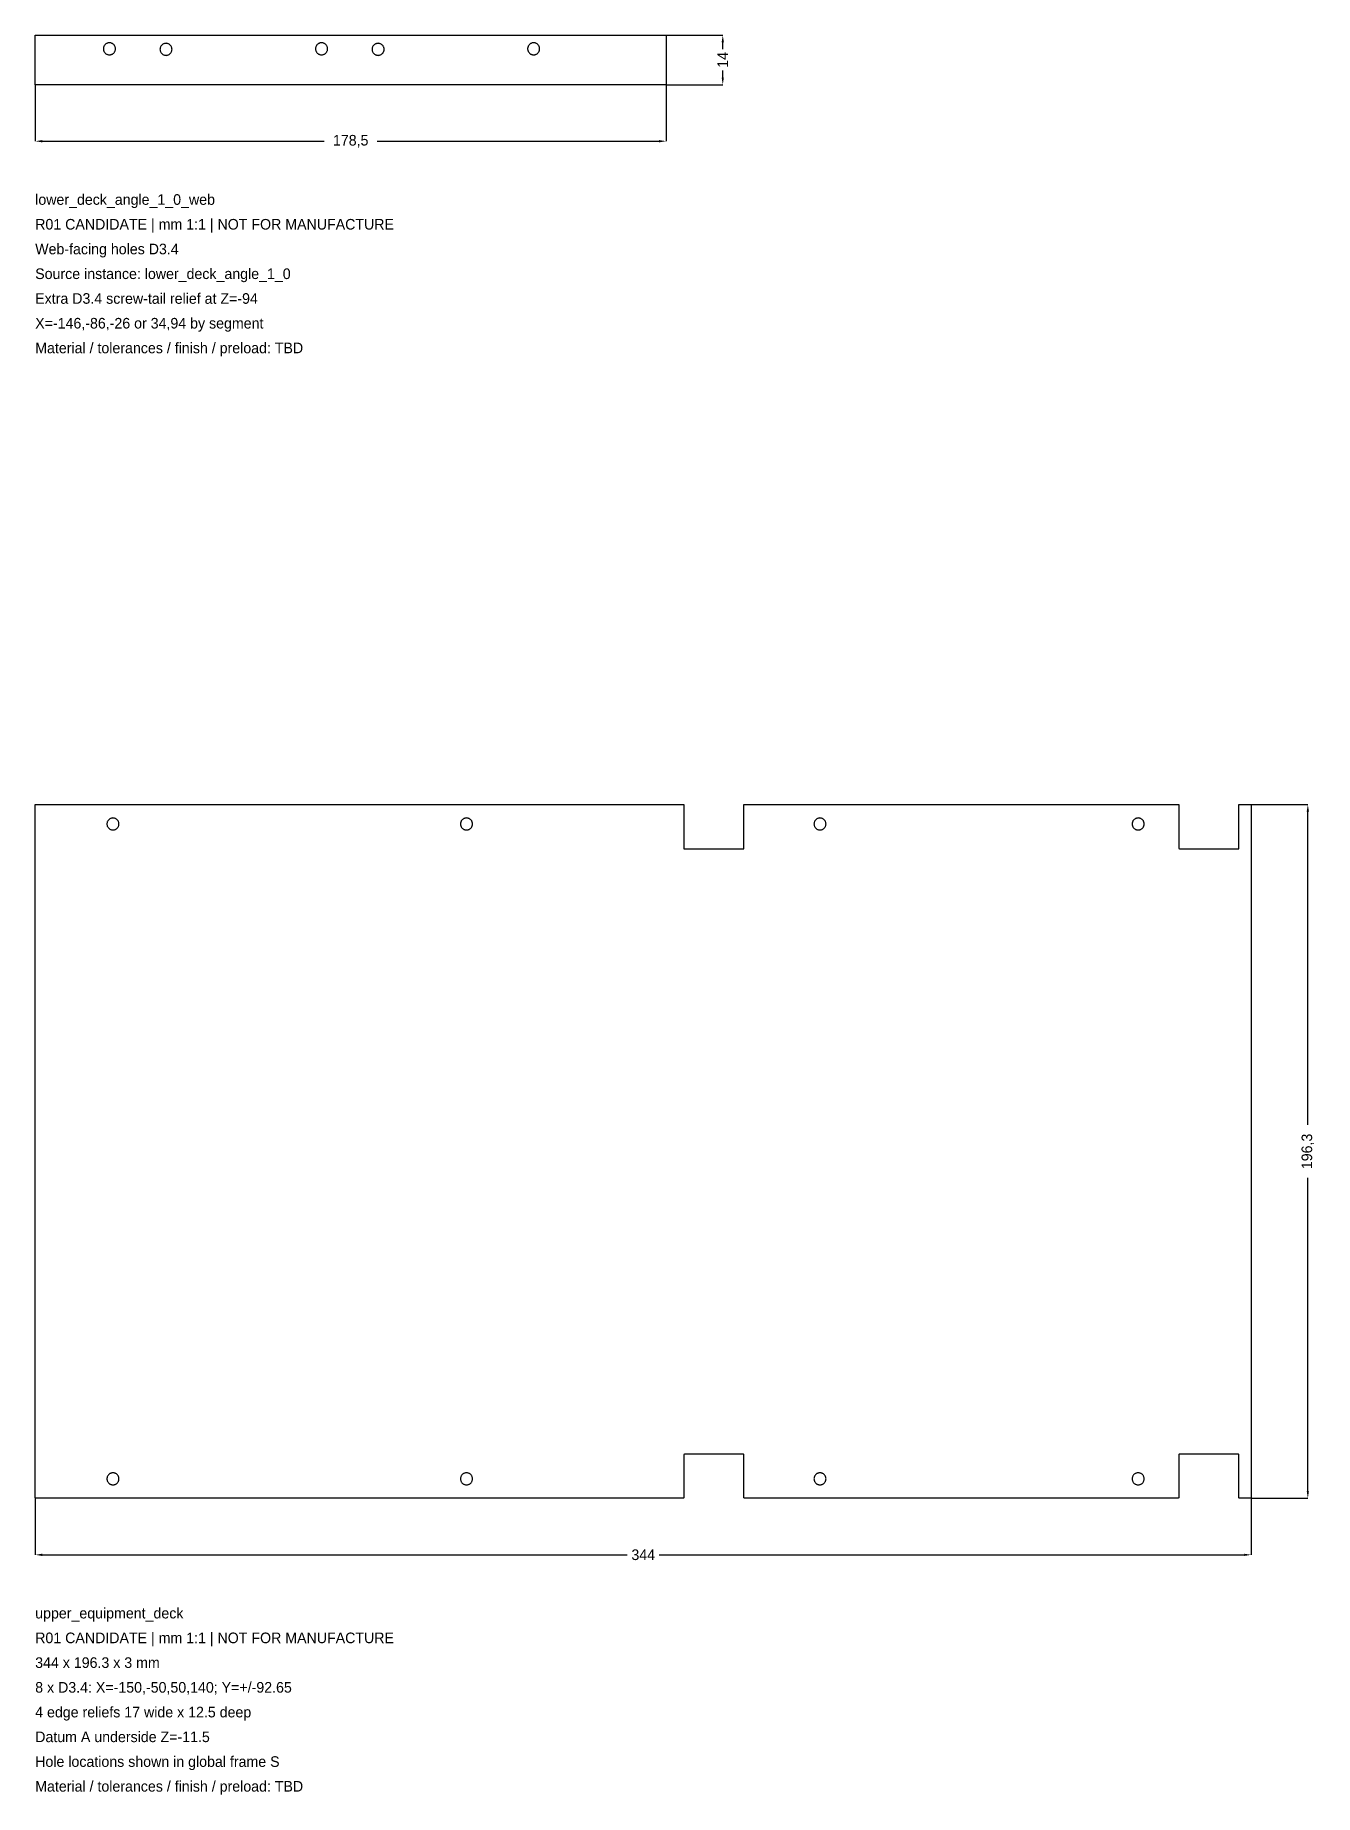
# Model space of a CAD drawing. Header units: millimetres. Extents: x 0 to 1322, y -1284 to 196.
# Drawn here: x 960 to 1322, y -483.9 to 14 of the extents above; entities that cross this region are included whole.
import ezdxf

# ---------------------------------------------------------------- set-up
doc = ezdxf.new("R2010")
doc.units = ezdxf.units.MM
for name, color, linetype in [('REFERENCE_DIMENSIONS', 2, 'Continuous'), ('REFERENCE_GEOMETRY', 7, 'Continuous'), ('REFERENCE_NOTES', 3, 'Continuous')]:
    doc.layers.add(name, color=color, linetype=linetype)
doc.dimstyles.get("Standard").update_dxf_attribs({"dimtxt": 2.5, "dimasz": 2.5, "dimexe": 1.25, "dimexo": 0.625, "dimtad": 1, "dimcen": 2.5, "dimazin": 3, "dimtfac": 1, "dimtmove": 0, "dimatfit": 3})

msp = doc.modelspace()

# ---------------------------------------------------------------- texts
at = {"layer": 'REFERENCE_NOTES'}
for s, p in [('lower_deck_angle_1_0_web', (960, -34)), ('R01 CANDIDATE | mm 1:1 | NOT FOR MANUFACTURE', (960, -41)), ('Web-facing holes D3.4', (960, -48)), ('Source instance: lower_deck_angle_1_0', (960, -55)), ('Extra D3.4 screw-tail relief at Z=-94', (960, -62)), ('X=-146,-86,-26 or 34,94 by segment', (960, -69)), ('Material / tolerances / finish / preload: TBD', (960, -76)), ('upper_equipment_deck', (960, -434)), ('R01 CANDIDATE | mm 1:1 | NOT FOR MANUFACTURE', (960, -441)), ('344 x 196.3 x 3 mm', (960, -448)), ('8 x D3.4: X=-150,-50,50,140; Y=+/-92.65', (960, -455)), ('4 edge reliefs 17 wide x 12.5 deep', (960, -462)), ('Datum A underside Z=-11.5', (960, -469)), ('Hole locations shown in global frame S', (960, -476)), ('Material / tolerances / finish / preload: TBD', (960, -483))]:
    msp.add_text(s, height=3, dxfattribs=at).set_placement(p)

# ---------------------------------------------------------------- blocks, each defined once
blk = doc.blocks.new('_CLOSEDFILLED')
at = {"color": 0, "linetype": 'BYBLOCK'}
blk.add_solid([(-1, 0.16), (0, 0), (-1, -0.16)], dxfattribs=at)
blk = doc.blocks.new('*D5')
for p, q in [((960, 0), (960, -16)), ((1138.5, 0), (1138.5, -16)), ((962, -16), (1041.75, -16)), ((1056.75, -16), (1136.5, -16))]:
    blk.add_line(p, q)
at = {"layer": 'Defpoints'}
for p in [(960, 0), (1138.5, 0), (960, -16)]:
    blk.add_point(p, dxfattribs=at)
at = {"layer": 'REFERENCE_DIMENSIONS', "xscale": 2, "yscale": 2, "rotation": 180}
blk.add_blockref('_CLOSEDFILLED', (960, -16), dxfattribs=at)
at = {"layer": 'REFERENCE_DIMENSIONS', "xscale": 2, "yscale": 2}
blk.add_blockref('_CLOSEDFILLED', (1138.5, -16), dxfattribs=at)
at = {"layer": 'REFERENCE_DIMENSIONS', "insert": (1049.25, -16), "char_height": 3, "attachment_point": 5}
blk.add_mtext('178,5', dxfattribs=at)
blk = doc.blocks.new('*D6')
for p, q in [((1138.5, 14), (1154.5, 14)), ((1154.5, 10), (1154.5, 12)), ((1138.5, 0), (1154.5, 0)), ((1154.5, 2), (1154.5, 4))]:
    blk.add_line(p, q)
at = {"layer": 'Defpoints'}
for p in [(1138.5, 14), (1138.5, 0), (1154.5, 0)]:
    blk.add_point(p, dxfattribs=at)
at = {"layer": 'REFERENCE_DIMENSIONS', "xscale": 2, "yscale": 2}
for p, rotation in [((1154.5, 14), 90), ((1154.5, 0), 270)]:
    blk.add_blockref('_CLOSEDFILLED', p, dxfattribs=dict(at, rotation=rotation))
at = {"layer": 'REFERENCE_DIMENSIONS', "insert": (1154.5, 7), "char_height": 3, "attachment_point": 5, "rotation": 90}
blk.add_mtext('14', dxfattribs=at)
blk = doc.blocks.new('*D11')
for p, q in [((960, -400), (960, -416)), ((1304, -400), (1304, -416)), ((962, -416), (1127.5, -416)), ((1136.5, -416), (1302, -416))]:
    blk.add_line(p, q)
at = {"layer": 'Defpoints'}
for p in [(960, -400), (1304, -400), (960, -416)]:
    blk.add_point(p, dxfattribs=at)
at = {"layer": 'REFERENCE_DIMENSIONS', "xscale": 2, "yscale": 2, "rotation": 180}
blk.add_blockref('_CLOSEDFILLED', (960, -416), dxfattribs=at)
at = {"layer": 'REFERENCE_DIMENSIONS', "xscale": 2, "yscale": 2}
blk.add_blockref('_CLOSEDFILLED', (1304, -416), dxfattribs=at)
at = {"layer": 'REFERENCE_DIMENSIONS', "insert": (1132, -416), "char_height": 3, "attachment_point": 5}
blk.add_mtext('344', dxfattribs=at)
blk = doc.blocks.new('*D12')
for p, q in [((1304, -203.7), (1320, -203.7)), ((1320, -294.35), (1320, -205.7)), ((1320, -398), (1320, -309.35)), ((1304, -400), (1320, -400))]:
    blk.add_line(p, q)
at = {"layer": 'Defpoints'}
for p in [(1304, -203.7), (1304, -400), (1320, -400)]:
    blk.add_point(p, dxfattribs=at)
at = {"layer": 'REFERENCE_DIMENSIONS', "xscale": 2, "yscale": 2}
for p, rotation in [((1320, -203.7), 90), ((1320, -400), 270)]:
    blk.add_blockref('_CLOSEDFILLED', p, dxfattribs=dict(at, rotation=rotation))
at = {"layer": 'REFERENCE_DIMENSIONS', "insert": (1320, -301.85), "char_height": 3, "attachment_point": 5, "rotation": 90}
blk.add_mtext('196,3', dxfattribs=at)

# ---------------------------------------------------------------- dimensions: what is measured, and where the dimension line sits
at = {"layer": 'REFERENCE_DIMENSIONS'}
for base, p1, p2, picture, middle in [((1154.5, 0), (1138.5, 0), (1138.5, 14), '*D6', (1154.5, 7)), ((1320, -400), (1304, -400), (1304, -203.7), '*D12', (1320, -301.85))]:
    dim = msp.add_linear_dim(base=base, p1=p1, p2=p2, angle=90, dimstyle='Standard', override={"dimtxt": 3, "dimasz": 2, "dimdec": 3}, dxfattribs=at)
    dim.commit()
    dim.dimension.update_dxf_attribs({"geometry": picture, "text_midpoint": middle})
for base, p1, p2, picture, middle in [((960, -16), (960, 0), (1138.5, 0), '*D5', (1049.25, -16)), ((960, -416), (960, -400), (1304, -400), '*D11', (1132, -416))]:
    dim = msp.add_linear_dim(base=base, p1=p1, p2=p2, dimstyle='Standard', override={"dimtxt": 3, "dimasz": 2, "dimdec": 3}, dxfattribs=at)
    dim.commit()
    dim.dimension.update_dxf_attribs({"geometry": picture, "text_midpoint": middle})

# ---------------------------------------------------------------- linework, layer by layer
at = {"layer": 'REFERENCE_GEOMETRY'}
for points in [[(1138.5, 0), (1138.25, 0), (1138, 0), (1137.75, 0), (1137.5, 0), (1137.25, 0), (1137, 0), (1136.75, 0), (1136.5, 0), (1136.25, 0), (1136, 0), (1135.75, 0), (1135.5, 0), (1135.25, 0), (1135, 0), (1134.75, 0), (1134.5, 0), (1134.25, 0), (1134, 0), (1133.75, 0), (1133.5, 0), (1133.25, 0), (1133, 0), (1132.75, 0), (1132.5, 0), (1132.25, 0), (1132, 0), (1131.75, 0), (1131.5, 0), (1131.25, 0), (1131, 0), (1130.75, 0), (1130.5, 0), (1130.25, 0), (1130, 0), (1129.75, 0), (1129.5, 0), (1129.25, 0), (1129, 0), (1128.75, 0), (1128.5, 0), (1128.25, 0), (1128, 0), (1127.75, 0), (1127.5, 0), (1127.25, 0), (1127, 0), (1126.75, 0), (1126.5, 0), (1126.25, 0), (1126, 0), (1125.75, 0), (1125.5, 0), (1125.25, 0), (1125, 0), (1124.75, 0), (1124.5, 0), (1124.25, 0), (1124, 0), (1123.75, 0), (1123.5, 0), (1123.25, 0), (1123, 0), (1122.75, 0), (1122.5, 0), (1122.25, 0), (1122, 0), (1121.75, 0), (1121.5, 0), (1121.25, 0), (1121, 0), (1120.75, 0), (1120.5, 0), (1120.25, 0), (1120, 0), (1119.75, 0), (1119.5, 0), (1119.25, 0), (1119, 0), (1118.75, 0), (1118.5, 0), (1118.25, 0), (1118, 0), (1117.75, 0), (1117.5, 0), (1117.25, 0), (1117, 0), (1116.75, 0), (1116.5, 0), (1116.25, 0), (1116, 0), (1115.75, 0), (1115.5, 0), (1115.25, 0), (1115, 0), (1114.75, 0), (1114.5, 0), (1114.25, 0), (1114, 0), (1113.75, 0), (1113.5, 0), (1113.25, 0), (1113, 0), (1112.75, 0), (1112.5, 0), (1112.25, 0), (1112, 0), (1111.75, 0), (1111.5, 0), (1111.25, 0), (1111, 0), (1110.75, 0), (1110.5, 0), (1110.25, 0), (1110, 0), (1109.75, 0), (1109.5, 0), (1109.25, 0), (1109, 0), (1108.75, 0), (1108.5, 0), (1108.25, 0), (1108, 0), (1107.75, 0), (1107.5, 0), (1107.25, 0), (1107, 0), (1106.75, 0), (1106.5, 0), (1106.25, 0), (1106, 0), (1105.75, 0), (1105.5, 0), (1105.25, 0), (1105, 0), (1104.75, 0), (1104.5, 0), (1104.25, 0), (1104, 0), (1103.75, 0), (1103.5, 0), (1103.25, 0), (1103, 0), (1102.75, 0), (1102.5, 0), (1102.25, 0), (1102, 0), (1101.75, 0), (1101.5, 0), (1101.25, 0), (1101, 0), (1100.75, 0), (1100.5, 0), (1100.25, 0), (1100, 0), (1099.75, 0), (1099.5, 0), (1099.25, 0), (1099, 0), (1098.75, 0), (1098.5, 0), (1098.25, 0), (1098, 0), (1097.75, 0), (1097.5, 0), (1097.25, 0), (1097, 0), (1096.75, 0), (1096.5, 0), (1096.25, 0), (1096, 0), (1095.75, 0), (1095.5, 0), (1095.25, 0), (1095, 0), (1094.75, 0), (1094.5, 0), (1094.25, 0), (1094, 0), (1093.75, 0), (1093.5, 0), (1093.25, 0), (1093, 0), (1092.75, 0), (1092.5, 0), (1092.25, 0), (1092, 0), (1091.75, 0), (1091.5, 0), (1091.25, 0), (1091, 0), (1090.75, 0), (1090.5, 0), (1090.25, 0), (1090, 0), (1089.75, 0), (1089.5, 0), (1089.25, 0), (1089, 0), (1088.75, 0), (1088.5, 0), (1088.25, 0), (1088, 0), (1087.75, 0), (1087.5, 0), (1087.25, 0), (1087, 0), (1086.75, 0), (1086.5, 0), (1086.25, 0), (1086, 0), (1085.75, 0), (1085.5, 0), (1085.25, 0), (1085, 0), (1084.75, 0), (1084.5, 0), (1084.25, 0), (1084, 0), (1083.75, 0), (1083.5, 0), (1083.25, 0), (1083, 0), (1082.75, 0), (1082.5, 0), (1082.25, 0), (1082, 0), (1081.75, 0), (1081.5, 0), (1081.25, 0), (1081, 0), (1080.75, 0), (1080.5, 0), (1080.25, 0), (1080, 0), (1079.75, 0), (1079.5, 0), (1079.25, 0), (1079, 0), (1078.75, 0), (1078.5, 0), (1078.25, 0), (1078, 0), (1077.75, 0), (1077.5, 0), (1077.25, 0), (1077, 0), (1076.75, 0), (1076.5, 0), (1076.25, 0), (1076, 0), (1075.75, 0), (1075.5, 0), (1075.25, 0), (1075, 0), (1074.75, 0), (1074.5, 0), (1074.25, 0), (1074, 0), (1073.75, 0), (1073.5, 0), (1073.25, 0), (1073, 0), (1072.75, 0), (1072.5, 0), (1072.25, 0), (1072, 0), (1071.75, 0), (1071.5, 0), (1071.25, 0), (1071, 0), (1070.75, 0), (1070.5, 0), (1070.25, 0), (1070, 0), (1069.75, 0), (1069.5, 0), (1069.25, 0), (1069, 0), (1068.75, 0), (1068.5, 0), (1068.25, 0), (1068, 0), (1067.75, 0), (1067.5, 0), (1067.25, 0), (1067, 0), (1066.75, 0), (1066.5, 0), (1066.25, 0), (1066, 0), (1065.75, 0), (1065.5, 0), (1065.25, 0), (1065, 0), (1064.75, 0), (1064.5, 0), (1064.25, 0), (1064, 0), (1063.75, 0), (1063.5, 0), (1063.25, 0), (1063, 0), (1062.75, 0), (1062.5, 0), (1062.25, 0), (1062, 0), (1061.75, 0), (1061.5, 0), (1061.25, 0), (1061, 0), (1060.75, 0), (1060.5, 0), (1060.25, 0), (1060, 0), (1059.75, 0), (1059.5, 0), (1059.25, 0), (1059, 0), (1058.75, 0), (1058.5, 0), (1058.25, 0), (1058, 0), (1057.75, 0), (1057.5, 0), (1057.25, 0), (1057, 0), (1056.75, 0), (1056.5, 0), (1056.25, 0), (1056, 0), (1055.75, 0), (1055.5, 0), (1055.25, 0), (1055, 0), (1054.75, 0), (1054.5, 0), (1054.25, 0), (1054, 0), (1053.75, 0), (1053.5, 0), (1053.25, 0), (1053, 0), (1052.75, 0), (1052.5, 0), (1052.25, 0), (1052, 0), (1051.75, 0), (1051.5, 0), (1051.25, 0), (1051, 0), (1050.75, 0), (1050.5, 0), (1050.25, 0), (1050, 0), (1049.75, 0), (1049.5, 0), (1049.25, 0), (1049, 0), (1048.75, 0), (1048.5, 0), (1048.25, 0), (1048, 0), (1047.75, 0), (1047.5, 0), (1047.25, 0), (1047, 0), (1046.75, 0), (1046.5, 0), (1046.25, 0), (1046, 0), (1045.75, 0), (1045.5, 0), (1045.25, 0), (1045, 0), (1044.75, 0), (1044.5, 0), (1044.25, 0), (1044, 0), (1043.75, 0), (1043.5, 0), (1043.25, 0), (1043, 0), (1042.75, 0), (1042.5, 0), (1042.25, 0), (1042, 0), (1041.75, 0), (1041.5, 0), (1041.25, 0), (1041, 0), (1040.75, 0), (1040.5, 0), (1040.25, 0), (1040, 0), (1039.75, 0), (1039.5, 0), (1039.25, 0), (1039, 0), (1038.75, 0), (1038.5, 0), (1038.25, 0), (1038, 0), (1037.75, 0), (1037.5, 0), (1037.25, 0), (1037, 0), (1036.75, 0), (1036.5, 0), (1036.25, 0), (1036, 0), (1035.75, 0), (1035.5, 0), (1035.25, 0), (1035, 0), (1034.75, 0), (1034.5, 0), (1034.25, 0), (1034, 0), (1033.75, 0), (1033.5, 0), (1033.25, 0), (1033, 0), (1032.75, 0), (1032.5, 0), (1032.25, 0), (1032, 0), (1031.75, 0), (1031.5, 0), (1031.25, 0), (1031, 0), (1030.75, 0), (1030.5, 0), (1030.25, 0), (1030, 0), (1029.75, 0), (1029.5, 0), (1029.25, 0), (1029, 0), (1028.75, 0), (1028.5, 0), (1028.25, 0), (1028, 0), (1027.75, 0), (1027.5, 0), (1027.25, 0), (1027, 0), (1026.75, 0), (1026.5, 0), (1026.25, 0), (1026, 0), (1025.75, 0), (1025.5, 0), (1025.25, 0), (1025, 0), (1024.75, 0), (1024.5, 0), (1024.25, 0), (1024, 0), (1023.75, 0), (1023.5, 0), (1023.25, 0), (1023, 0), (1022.75, 0), (1022.5, 0), (1022.25, 0), (1022, 0), (1021.75, 0), (1021.5, 0), (1021.25, 0), (1021, 0), (1020.75, 0), (1020.5, 0), (1020.25, 0), (1020, 0), (1019.75, 0), (1019.5, 0), (1019.25, 0), (1019, 0), (1018.75, 0), (1018.5, 0), (1018.25, 0), (1018, 0), (1017.75, 0), (1017.5, 0), (1017.25, 0), (1017, 0), (1016.75, 0), (1016.5, 0), (1016.25, 0), (1016, 0), (1015.75, 0), (1015.5, 0), (1015.25, 0), (1015, 0), (1014.75, 0), (1014.5, 0), (1014.25, 0), (1014, 0), (1013.75, 0), (1013.5, 0), (1013.25, 0), (1013, 0), (1012.75, 0), (1012.5, 0), (1012.25, 0), (1012, 0), (1011.75, 0), (1011.5, 0), (1011.25, 0), (1011, 0), (1010.75, 0), (1010.5, 0), (1010.25, 0), (1010, 0), (1009.75, 0), (1009.5, 0), (1009.25, 0), (1009, 0), (1008.75, 0), (1008.5, 0), (1008.25, 0), (1008, 0), (1007.75, 0), (1007.5, 0), (1007.25, 0), (1007, 0), (1006.75, 0), (1006.5, 0), (1006.25, 0), (1006, 0), (1005.75, 0), (1005.5, 0), (1005.25, 0), (1005, 0), (1004.75, 0), (1004.5, 0), (1004.25, 0), (1004, 0), (1003.75, 0), (1003.5, 0), (1003.25, 0), (1003, 0), (1002.75, 0), (1002.5, 0), (1002.25, 0), (1002, 0), (1001.75, 0), (1001.5, 0), (1001.25, 0), (1001, 0), (1000.75, 0), (1000.5, 0), (1000.25, 0), (1000, 0), (999.75, 0), (999.5, 0), (999.25, 0), (999, 0), (998.75, 0), (998.5, 0), (998.25, 0), (998, 0), (997.75, 0), (997.5, 0), (997.25, 0), (997, 0), (996.75, 0), (996.5, 0), (996.25, 0), (996, 0), (995.75, 0), (995.5, 0), (995.25, 0), (995, 0), (994.75, 0), (994.5, 0), (994.25, 0), (994, 0), (993.75, 0), (993.5, 0), (993.25, 0), (993, 0), (992.75, 0), (992.5, 0), (992.25, 0), (992, 0), (991.75, 0), (991.5, 0), (991.25, 0), (991, 0), (990.75, 0), (990.5, 0), (990.25, 0), (990, 0), (989.75, 0), (989.5, 0), (989.25, 0), (989, 0), (988.75, 0), (988.5, 0), (988.25, 0), (988, 0), (987.75, 0), (987.5, 0), (987.25, 0), (987, 0), (986.75, 0), (986.5, 0), (986.25, 0), (986, 0), (985.75, 0), (985.5, 0), (985.25, 0), (985, 0), (984.75, 0), (984.5, 0), (984.25, 0), (984, 0), (983.75, 0), (983.5, 0), (983.25, 0), (983, 0), (982.75, 0), (982.5, 0), (982.25, 0), (982, 0), (981.75, 0), (981.5, 0), (981.25, 0), (981, 0), (980.75, 0), (980.5, 0), (980.25, 0), (980, 0), (979.75, 0), (979.5, 0), (979.25, 0), (979, 0), (978.75, 0), (978.5, 0), (978.25, 0), (978, 0), (977.75, 0), (977.5, 0), (977.25, 0), (977, 0), (976.75, 0), (976.5, 0), (976.25, 0), (976, 0), (975.75, 0), (975.5, 0), (975.25, 0), (975, 0), (974.75, 0), (974.5, 0), (974.25, 0), (974, 0), (973.75, 0), (973.5, 0), (973.25, 0), (973, 0), (972.75, 0), (972.5, 0), (972.25, 0), (972, 0), (971.75, 0), (971.5, 0), (971.25, 0), (971, 0), (970.75, 0), (970.5, 0), (970.25, 0), (970, 0), (969.75, 0), (969.5, 0), (969.25, 0), (969, 0), (968.75, 0), (968.5, 0), (968.25, 0), (968, 0), (967.75, 0), (967.5, 0), (967.25, 0), (967, 0), (966.75, 0), (966.5, 0), (966.25, 0), (966, 0), (965.75, 0), (965.5, 0), (965.25, 0), (965, 0), (964.75, 0), (964.5, 0), (964.25, 0), (964, 0), (963.75, 0), (963.5, 0), (963.25, 0), (963, 0), (962.75, 0), (962.5, 0), (962.25, 0), (962, 0), (961.75, 0), (961.5, 0), (961.25, 0), (961, 0), (960.75, 0), (960.5, 0), (960.25, 0), (960, 0), (960, 0.25), (960, 0.5), (960, 0.75), (960, 1), (960, 1.25), (960, 1.5), (960, 1.75), (960, 2), (960, 2.25), (960, 2.5), (960, 2.75), (960, 3), (960, 3.25), (960, 3.5), (960, 3.75), (960, 4), (960, 4.25), (960, 4.5), (960, 4.75), (960, 5), (960, 5.25), (960, 5.5), (960, 5.75), (960, 6), (960, 6.25), (960, 6.5), (960, 6.75), (960, 7), (960, 7.25), (960, 7.5), (960, 7.75), (960, 8), (960, 8.25), (960, 8.5), (960, 8.75), (960, 9), (960, 9.25), (960, 9.5), (960, 9.75), (960, 10), (960, 10.25), (960, 10.5), (960, 10.75), (960, 11), (960, 11.25), (960, 11.5), (960, 11.75), (960, 12), (960, 12.25), (960, 12.5), (960, 12.75), (960, 13), (960, 13.25), (960, 13.5), (960, 13.75), (960, 14), (960.25, 14), (960.5, 14), (960.75, 14), (961, 14), (961.25, 14), (961.5, 14), (961.75, 14), (962, 14), (962.25, 14), (962.5, 14), (962.75, 14), (963, 14), (963.25, 14), (963.5, 14), (963.75, 14), (964, 14), (964.25, 14), (964.5, 14), (964.75, 14), (965, 14), (965.25, 14), (965.5, 14), (965.75, 14), (966, 14), (966.25, 14), (966.5, 14), (966.75, 14), (967, 14), (967.25, 14), (967.5, 14), (967.75, 14), (968, 14), (968.25, 14), (968.5, 14), (968.75, 14), (969, 14), (969.25, 14), (969.5, 14), (969.75, 14), (970, 14), (970.25, 14), (970.5, 14), (970.75, 14), (971, 14), (971.25, 14), (971.5, 14), (971.75, 14), (972, 14), (972.25, 14), (972.5, 14), (972.75, 14), (973, 14), (973.25, 14), (973.5, 14), (973.75, 14), (974, 14), (974.25, 14), (974.5, 14), (974.75, 14), (975, 14), (975.25, 14), (975.5, 14), (975.75, 14), (976, 14), (976.25, 14), (976.5, 14), (976.75, 14), (977, 14), (977.25, 14), (977.5, 14), (977.75, 14), (978, 14), (978.25, 14), (978.5, 14), (978.75, 14), (979, 14), (979.25, 14), (979.5, 14), (979.75, 14), (980, 14), (980.25, 14), (980.5, 14), (980.75, 14), (981, 14), (981.25, 14), (981.5, 14), (981.75, 14), (982, 14), (982.25, 14), (982.5, 14), (982.75, 14), (983, 14), (983.25, 14), (983.5, 14), (983.75, 14), (984, 14), (984.25, 14), (984.5, 14), (984.75, 14), (985, 14), (985.25, 14), (985.5, 14), (985.75, 14), (986, 14), (986.25, 14), (986.5, 14), (986.75, 14), (987, 14), (987.25, 14), (987.5, 14), (987.75, 14), (988, 14), (988.25, 14), (988.5, 14), (988.75, 14), (989, 14), (989.25, 14), (989.5, 14), (989.75, 14), (990, 14), (990.25, 14), (990.5, 14), (990.75, 14), (991, 14), (991.25, 14), (991.5, 14), (991.75, 14), (992, 14), (992.25, 14), (992.5, 14), (992.75, 14), (993, 14), (993.25, 14), (993.5, 14), (993.75, 14), (994, 14), (994.25, 14), (994.5, 14), (994.75, 14), (995, 14), (995.25, 14), (995.5, 14), (995.75, 14), (996, 14), (996.25, 14), (996.5, 14), (996.75, 14), (997, 14), (997.25, 14), (997.5, 14), (997.75, 14), (998, 14), (998.25, 14), (998.5, 14), (998.75, 14), (999, 14), (999.25, 14), (999.5, 14), (999.75, 14), (1000, 14), (1000.25, 14), (1000.5, 14), (1000.75, 14), (1001, 14), (1001.25, 14), (1001.5, 14), (1001.75, 14), (1002, 14), (1002.25, 14), (1002.5, 14), (1002.75, 14), (1003, 14), (1003.25, 14), (1003.5, 14), (1003.75, 14), (1004, 14), (1004.25, 14), (1004.5, 14), (1004.75, 14), (1005, 14), (1005.25, 14), (1005.5, 14), (1005.75, 14), (1006, 14), (1006.25, 14), (1006.5, 14), (1006.75, 14), (1007, 14), (1007.25, 14), (1007.5, 14), (1007.75, 14), (1008, 14), (1008.25, 14), (1008.5, 14), (1008.75, 14), (1009, 14), (1009.25, 14), (1009.5, 14), (1009.75, 14), (1010, 14), (1010.25, 14), (1010.5, 14), (1010.75, 14), (1011, 14), (1011.25, 14), (1011.5, 14), (1011.75, 14), (1012, 14), (1012.25, 14), (1012.5, 14), (1012.75, 14), (1013, 14), (1013.25, 14), (1013.5, 14), (1013.75, 14), (1014, 14), (1014.25, 14), (1014.5, 14), (1014.75, 14), (1015, 14), (1015.25, 14), (1015.5, 14), (1015.75, 14), (1016, 14), (1016.25, 14), (1016.5, 14), (1016.75, 14), (1017, 14), (1017.25, 14), (1017.5, 14), (1017.75, 14), (1018, 14), (1018.25, 14), (1018.5, 14), (1018.75, 14), (1019, 14), (1019.25, 14), (1019.5, 14), (1019.75, 14), (1020, 14), (1020.25, 14), (1020.5, 14), (1020.75, 14), (1021, 14), (1021.25, 14), (1021.5, 14), (1021.75, 14), (1022, 14), (1022.25, 14), (1022.5, 14), (1022.75, 14), (1023, 14), (1023.25, 14), (1023.5, 14), (1023.75, 14), (1024, 14), (1024.25, 14), (1024.5, 14), (1024.75, 14), (1025, 14), (1025.25, 14), (1025.5, 14), (1025.75, 14), (1026, 14), (1026.25, 14), (1026.5, 14), (1026.75, 14), (1027, 14), (1027.25, 14), (1027.5, 14), (1027.75, 14), (1028, 14), (1028.25, 14), (1028.5, 14), (1028.75, 14), (1029, 14), (1029.25, 14), (1029.5, 14), (1029.75, 14), (1030, 14), (1030.25, 14), (1030.5, 14), (1030.75, 14), (1031, 14), (1031.25, 14), (1031.5, 14), (1031.75, 14), (1032, 14), (1032.25, 14), (1032.5, 14), (1032.75, 14), (1033, 14), (1033.25, 14), (1033.5, 14), (1033.75, 14), (1034, 14), (1034.25, 14), (1034.5, 14), (1034.75, 14), (1035, 14), (1035.25, 14), (1035.5, 14), (1035.75, 14), (1036, 14), (1036.25, 14), (1036.5, 14), (1036.75, 14), (1037, 14), (1037.25, 14), (1037.5, 14), (1037.75, 14), (1038, 14), (1038.25, 14), (1038.5, 14), (1038.75, 14), (1039, 14), (1039.25, 14), (1039.5, 14), (1039.75, 14), (1040, 14), (1040.25, 14), (1040.5, 14), (1040.75, 14), (1041, 14), (1041.25, 14), (1041.5, 14), (1041.75, 14), (1042, 14), (1042.25, 14), (1042.5, 14), (1042.75, 14), (1043, 14), (1043.25, 14), (1043.5, 14), (1043.75, 14), (1044, 14), (1044.25, 14), (1044.5, 14), (1044.75, 14), (1045, 14), (1045.25, 14), (1045.5, 14), (1045.75, 14), (1046, 14), (1046.25, 14), (1046.5, 14), (1046.75, 14), (1047, 14), (1047.25, 14), (1047.5, 14), (1047.75, 14), (1048, 14), (1048.25, 14), (1048.5, 14), (1048.75, 14), (1049, 14), (1049.25, 14), (1049.5, 14), (1049.75, 14), (1050, 14), (1050.25, 14), (1050.5, 14), (1050.75, 14), (1051, 14), (1051.25, 14), (1051.5, 14), (1051.75, 14), (1052, 14), (1052.25, 14), (1052.5, 14), (1052.75, 14), (1053, 14), (1053.25, 14), (1053.5, 14), (1053.75, 14), (1054, 14), (1054.25, 14), (1054.5, 14), (1054.75, 14), (1055, 14), (1055.25, 14), (1055.5, 14), (1055.75, 14), (1056, 14), (1056.25, 14), (1056.5, 14), (1056.75, 14), (1057, 14), (1057.25, 14), (1057.5, 14), (1057.75, 14), (1058, 14), (1058.25, 14), (1058.5, 14), (1058.75, 14), (1059, 14), (1059.25, 14), (1059.5, 14), (1059.75, 14), (1060, 14), (1060.25, 14), (1060.5, 14), (1060.75, 14), (1061, 14), (1061.25, 14), (1061.5, 14), (1061.75, 14), (1062, 14), (1062.25, 14), (1062.5, 14), (1062.75, 14), (1063, 14), (1063.25, 14), (1063.5, 14), (1063.75, 14), (1064, 14), (1064.25, 14), (1064.5, 14), (1064.75, 14), (1065, 14), (1065.25, 14), (1065.5, 14), (1065.75, 14), (1066, 14), (1066.25, 14), (1066.5, 14), (1066.75, 14), (1067, 14), (1067.25, 14), (1067.5, 14), (1067.75, 14), (1068, 14), (1068.25, 14), (1068.5, 14), (1068.75, 14), (1069, 14), (1069.25, 14), (1069.5, 14), (1069.75, 14), (1070, 14), (1070.25, 14), (1070.5, 14), (1070.75, 14), (1071, 14), (1071.25, 14), (1071.5, 14), (1071.75, 14), (1072, 14), (1072.25, 14), (1072.5, 14), (1072.75, 14), (1073, 14), (1073.25, 14), (1073.5, 14), (1073.75, 14), (1074, 14), (1074.25, 14), (1074.5, 14), (1074.75, 14), (1075, 14), (1075.25, 14), (1075.5, 14), (1075.75, 14), (1076, 14), (1076.25, 14), (1076.5, 14), (1076.75, 14), (1077, 14), (1077.25, 14), (1077.5, 14), (1077.75, 14), (1078, 14), (1078.25, 14), (1078.5, 14), (1078.75, 14), (1079, 14), (1079.25, 14), (1079.5, 14), (1079.75, 14), (1080, 14), (1080.25, 14), (1080.5, 14), (1080.75, 14), (1081, 14), (1081.25, 14), (1081.5, 14), (1081.75, 14), (1082, 14), (1082.25, 14), (1082.5, 14), (1082.75, 14), (1083, 14), (1083.25, 14), (1083.5, 14), (1083.75, 14), (1084, 14), (1084.25, 14), (1084.5, 14), (1084.75, 14), (1085, 14), (1085.25, 14), (1085.5, 14), (1085.75, 14), (1086, 14), (1086.25, 14), (1086.5, 14), (1086.75, 14), (1087, 14), (1087.25, 14), (1087.5, 14), (1087.75, 14), (1088, 14), (1088.25, 14), (1088.5, 14), (1088.75, 14), (1089, 14), (1089.25, 14), (1089.5, 14), (1089.75, 14), (1090, 14), (1090.25, 14), (1090.5, 14), (1090.75, 14), (1091, 14), (1091.25, 14), (1091.5, 14), (1091.75, 14), (1092, 14), (1092.25, 14), (1092.5, 14), (1092.75, 14), (1093, 14), (1093.25, 14), (1093.5, 14), (1093.75, 14), (1094, 14), (1094.25, 14), (1094.5, 14), (1094.75, 14), (1095, 14), (1095.25, 14), (1095.5, 14), (1095.75, 14), (1096, 14), (1096.25, 14), (1096.5, 14), (1096.75, 14), (1097, 14), (1097.25, 14), (1097.5, 14), (1097.75, 14), (1098, 14), (1098.25, 14), (1098.5, 14), (1098.75, 14), (1099, 14), (1099.25, 14), (1099.5, 14), (1099.75, 14), (1100, 14), (1100.25, 14), (1100.5, 14), (1100.75, 14), (1101, 14), (1101.25, 14), (1101.5, 14), (1101.75, 14), (1102, 14), (1102.25, 14), (1102.5, 14), (1102.75, 14), (1103, 14), (1103.25, 14), (1103.5, 14), (1103.75, 14), (1104, 14), (1104.25, 14), (1104.5, 14), (1104.75, 14), (1105, 14), (1105.25, 14), (1105.5, 14), (1105.75, 14), (1106, 14), (1106.25, 14), (1106.5, 14), (1106.75, 14), (1107, 14), (1107.25, 14), (1107.5, 14), (1107.75, 14), (1108, 14), (1108.25, 14), (1108.5, 14), (1108.75, 14), (1109, 14), (1109.25, 14), (1109.5, 14), (1109.75, 14), (1110, 14), (1110.25, 14), (1110.5, 14), (1110.75, 14), (1111, 14), (1111.25, 14), (1111.5, 14), (1111.75, 14), (1112, 14), (1112.25, 14), (1112.5, 14), (1112.75, 14), (1113, 14), (1113.25, 14), (1113.5, 14), (1113.75, 14), (1114, 14), (1114.25, 14), (1114.5, 14), (1114.75, 14), (1115, 14), (1115.25, 14), (1115.5, 14), (1115.75, 14), (1116, 14), (1116.25, 14), (1116.5, 14), (1116.75, 14), (1117, 14), (1117.25, 14), (1117.5, 14), (1117.75, 14), (1118, 14), (1118.25, 14), (1118.5, 14), (1118.75, 14), (1119, 14), (1119.25, 14), (1119.5, 14), (1119.75, 14), (1120, 14), (1120.25, 14), (1120.5, 14), (1120.75, 14), (1121, 14), (1121.25, 14), (1121.5, 14), (1121.75, 14), (1122, 14), (1122.25, 14), (1122.5, 14), (1122.75, 14), (1123, 14), (1123.25, 14), (1123.5, 14), (1123.75, 14), (1124, 14), (1124.25, 14), (1124.5, 14), (1124.75, 14), (1125, 14), (1125.25, 14), (1125.5, 14), (1125.75, 14), (1126, 14), (1126.25, 14), (1126.5, 14), (1126.75, 14), (1127, 14), (1127.25, 14), (1127.5, 14), (1127.75, 14), (1128, 14), (1128.25, 14), (1128.5, 14), (1128.75, 14), (1129, 14), (1129.25, 14), (1129.5, 14), (1129.75, 14), (1130, 14), (1130.25, 14), (1130.5, 14), (1130.75, 14), (1131, 14), (1131.25, 14), (1131.5, 14), (1131.75, 14), (1132, 14), (1132.25, 14), (1132.5, 14), (1132.75, 14), (1133, 14), (1133.25, 14), (1133.5, 14), (1133.75, 14), (1134, 14), (1134.25, 14), (1134.5, 14), (1134.75, 14), (1135, 14), (1135.25, 14), (1135.5, 14), (1135.75, 14), (1136, 14), (1136.25, 14), (1136.5, 14), (1136.75, 14), (1137, 14), (1137.25, 14), (1137.5, 14), (1137.75, 14), (1138, 14), (1138.25, 14), (1138.5, 14), (1138.5, 13.75), (1138.5, 13.5), (1138.5, 13.25), (1138.5, 13), (1138.5, 12.75), (1138.5, 12.5), (1138.5, 12.25), (1138.5, 12), (1138.5, 11.75), (1138.5, 11.5), (1138.5, 11.25), (1138.5, 11), (1138.5, 10.75), (1138.5, 10.5), (1138.5, 10.25), (1138.5, 10), (1138.5, 9.75), (1138.5, 9.5), (1138.5, 9.25), (1138.5, 9), (1138.5, 8.75), (1138.5, 8.5), (1138.5, 8.25), (1138.5, 8), (1138.5, 7.75), (1138.5, 7.5), (1138.5, 7.25), (1138.5, 7), (1138.5, 6.75), (1138.5, 6.5), (1138.5, 6.25), (1138.5, 6), (1138.5, 5.75), (1138.5, 5.5), (1138.5, 5.25), (1138.5, 5), (1138.5, 4.75), (1138.5, 4.5), (1138.5, 4.25), (1138.5, 4), (1138.5, 3.75), (1138.5, 3.5), (1138.5, 3.25), (1138.5, 3), (1138.5, 2.75), (1138.5, 2.5), (1138.5, 2.25), (1138.5, 2), (1138.5, 1.75), (1138.5, 1.5), (1138.5, 1.25), (1138.5, 1), (1138.5, 0.75), (1138.5, 0.5), (1138.5, 0.25)], [(982.7, 10.15), (982.6935, 10.2982), (982.6742, 10.4452), (982.6421, 10.59), (982.5975, 10.7314), (982.5407, 10.8685), (982.4722, 11), (982.3926, 11.1251), (982.3023, 11.2427), (982.2021, 11.3521), (982.0927, 11.4523), (981.9751, 11.5426), (981.85, 11.6222), (981.7185, 11.6907), (981.5814, 11.7475), (981.44, 11.7921), (981.2952, 11.8242), (981.1482, 11.8435), (981, 11.85), (980.8518, 11.8435), (980.7048, 11.8242), (980.56, 11.7921), (980.4186, 11.7475), (980.2815, 11.6907), (980.15, 11.6222), (980.0249, 11.5426), (979.9073, 11.4523), (979.7979, 11.3521), (979.6977, 11.2427), (979.6074, 11.1251), (979.5278, 11), (979.4593, 10.8685), (979.4025, 10.7314), (979.3579, 10.59), (979.3258, 10.4452), (979.3065, 10.2982), (979.3, 10.15), (979.3065, 10.0018), (979.3258, 9.8548), (979.3579, 9.71), (979.4025, 9.5686), (979.4593, 9.4315), (979.5278, 9.3), (979.6074, 9.1749), (979.6977, 9.0573), (979.7979, 8.9479), (979.9073, 8.8477), (980.0249, 8.7574), (980.15, 8.6778), (980.2815, 8.6093), (980.4186, 8.5525), (980.56, 8.5079), (980.7048, 8.4758), (980.8518, 8.4565), (981, 8.45), (981.1482, 8.4565), (981.2952, 8.4758), (981.44, 8.5079), (981.5814, 8.5525), (981.7185, 8.6093), (981.85, 8.6778), (981.9751, 8.7574), (982.0927, 8.8477), (982.2021, 8.9479), (982.3023, 9.0573), (982.3926, 9.1749), (982.4722, 9.3), (982.5407, 9.4315), (982.5975, 9.5686), (982.6421, 9.71), (982.6742, 9.8548), (982.6935, 10.0018)], [(998.7, 10), (998.6935, 10.1482), (998.6742, 10.2952), (998.6421, 10.44), (998.5975, 10.5814), (998.5407, 10.7185), (998.4722, 10.85), (998.3926, 10.9751), (998.3023, 11.0927), (998.2021, 11.2021), (998.0927, 11.3023), (997.9751, 11.3926), (997.85, 11.4722), (997.7185, 11.5407), (997.5814, 11.5975), (997.44, 11.6421), (997.2952, 11.6742), (997.1482, 11.6935), (997, 11.7), (996.8518, 11.6935), (996.7048, 11.6742), (996.56, 11.6421), (996.4186, 11.5975), (996.2815, 11.5407), (996.15, 11.4722), (996.0249, 11.3926), (995.9073, 11.3023), (995.7979, 11.2021), (995.6977, 11.0927), (995.6074, 10.9751), (995.5278, 10.85), (995.4593, 10.7185), (995.4025, 10.5814), (995.3579, 10.44), (995.3258, 10.2952), (995.3065, 10.1482), (995.3, 10), (995.3065, 9.8518), (995.3258, 9.7048), (995.3579, 9.56), (995.4025, 9.4186), (995.4593, 9.2815), (995.5278, 9.15), (995.6074, 9.0249), (995.6977, 8.9073), (995.7979, 8.7979), (995.9073, 8.6977), (996.0249, 8.6074), (996.15, 8.5278), (996.2815, 8.4593), (996.4186, 8.4025), (996.56, 8.3579), (996.7048, 8.3258), (996.8518, 8.3065), (997, 8.3), (997.1482, 8.3065), (997.2952, 8.3258), (997.44, 8.3579), (997.5814, 8.4025), (997.7185, 8.4593), (997.85, 8.5278), (997.9751, 8.6074), (998.0927, 8.6977), (998.2021, 8.7979), (998.3023, 8.9073), (998.3926, 9.0249), (998.4722, 9.15), (998.5407, 9.2815), (998.5975, 9.4186), (998.6421, 9.56), (998.6742, 9.7048), (998.6935, 9.8518)], [(1042.7, 10.15), (1042.6935, 10.2982), (1042.6742, 10.4452), (1042.6421, 10.59), (1042.5975, 10.7314), (1042.5407, 10.8685), (1042.4722, 11), (1042.3926, 11.1251), (1042.3023, 11.2427), (1042.2021, 11.3521), (1042.0927, 11.4523), (1041.9751, 11.5426), (1041.85, 11.6222), (1041.7185, 11.6907), (1041.5814, 11.7475), (1041.44, 11.7921), (1041.2952, 11.8242), (1041.1482, 11.8435), (1041, 11.85), (1040.8518, 11.8435), (1040.7048, 11.8242), (1040.56, 11.7921), (1040.4186, 11.7475), (1040.2815, 11.6907), (1040.15, 11.6222), (1040.0249, 11.5426), (1039.9073, 11.4523), (1039.7979, 11.3521), (1039.6977, 11.2427), (1039.6074, 11.1251), (1039.5278, 11), (1039.4593, 10.8685), (1039.4025, 10.7314), (1039.3579, 10.59), (1039.3258, 10.4452), (1039.3065, 10.2982), (1039.3, 10.15), (1039.3065, 10.0018), (1039.3258, 9.8548), (1039.3579, 9.71), (1039.4025, 9.5686), (1039.4593, 9.4315), (1039.5278, 9.3), (1039.6074, 9.1749), (1039.6977, 9.0573), (1039.7979, 8.9479), (1039.9073, 8.8477), (1040.0249, 8.7574), (1040.15, 8.6778), (1040.2815, 8.6093), (1040.4186, 8.5525), (1040.56, 8.5079), (1040.7048, 8.4758), (1040.8518, 8.4565), (1041, 8.45), (1041.1482, 8.4565), (1041.2952, 8.4758), (1041.44, 8.5079), (1041.5814, 8.5525), (1041.7185, 8.6093), (1041.85, 8.6778), (1041.9751, 8.7574), (1042.0927, 8.8477), (1042.2021, 8.9479), (1042.3023, 9.0573), (1042.3926, 9.1749), (1042.4722, 9.3), (1042.5407, 9.4315), (1042.5975, 9.5686), (1042.6421, 9.71), (1042.6742, 9.8548), (1042.6935, 10.0018)], [(1058.7, 10), (1058.6935, 10.1482), (1058.6742, 10.2952), (1058.6421, 10.44), (1058.5975, 10.5814), (1058.5407, 10.7185), (1058.4722, 10.85), (1058.3926, 10.9751), (1058.3023, 11.0927), (1058.2021, 11.2021), (1058.0927, 11.3023), (1057.9751, 11.3926), (1057.85, 11.4722), (1057.7185, 11.5407), (1057.5814, 11.5975), (1057.44, 11.6421), (1057.2952, 11.6742), (1057.1482, 11.6935), (1057, 11.7), (1056.8518, 11.6935), (1056.7048, 11.6742), (1056.56, 11.6421), (1056.4186, 11.5975), (1056.2815, 11.5407), (1056.15, 11.4722), (1056.0249, 11.3926), (1055.9073, 11.3023), (1055.7979, 11.2021), (1055.6977, 11.0927), (1055.6074, 10.9751), (1055.5278, 10.85), (1055.4593, 10.7185), (1055.4025, 10.5814), (1055.3579, 10.44), (1055.3258, 10.2952), (1055.3065, 10.1482), (1055.3, 10), (1055.3065, 9.8518), (1055.3258, 9.7048), (1055.3579, 9.56), (1055.4025, 9.4186), (1055.4593, 9.2815), (1055.5278, 9.15), (1055.6074, 9.0249), (1055.6977, 8.9073), (1055.7979, 8.7979), (1055.9073, 8.6977), (1056.0249, 8.6074), (1056.15, 8.5278), (1056.2815, 8.4593), (1056.4186, 8.4025), (1056.56, 8.3579), (1056.7048, 8.3258), (1056.8518, 8.3065), (1057, 8.3), (1057.1482, 8.3065), (1057.2952, 8.3258), (1057.44, 8.3579), (1057.5814, 8.4025), (1057.7185, 8.4593), (1057.85, 8.5278), (1057.9751, 8.6074), (1058.0927, 8.6977), (1058.2021, 8.7979), (1058.3023, 8.9073), (1058.3926, 9.0249), (1058.4722, 9.15), (1058.5407, 9.2815), (1058.5975, 9.4186), (1058.6421, 9.56), (1058.6742, 9.7048), (1058.6935, 9.8518)], [(1102.7, 10.15), (1102.6935, 10.2982), (1102.6742, 10.4452), (1102.6421, 10.59), (1102.5975, 10.7314), (1102.5407, 10.8685), (1102.4722, 11), (1102.3926, 11.1251), (1102.3023, 11.2427), (1102.2021, 11.3521), (1102.0927, 11.4523), (1101.9751, 11.5426), (1101.85, 11.6222), (1101.7185, 11.6907), (1101.5814, 11.7475), (1101.44, 11.7921), (1101.2952, 11.8242), (1101.1482, 11.8435), (1101, 11.85), (1100.8518, 11.8435), (1100.7048, 11.8242), (1100.56, 11.7921), (1100.4186, 11.7475), (1100.2815, 11.6907), (1100.15, 11.6222), (1100.0249, 11.5426), (1099.9073, 11.4523), (1099.7979, 11.3521), (1099.6977, 11.2427), (1099.6074, 11.1251), (1099.5278, 11), (1099.4593, 10.8685), (1099.4025, 10.7314), (1099.3579, 10.59), (1099.3258, 10.4452), (1099.3065, 10.2982), (1099.3, 10.15), (1099.3065, 10.0018), (1099.3258, 9.8548), (1099.3579, 9.71), (1099.4025, 9.5686), (1099.4593, 9.4315), (1099.5278, 9.3), (1099.6074, 9.1749), (1099.6977, 9.0573), (1099.7979, 8.9479), (1099.9073, 8.8477), (1100.0249, 8.7574), (1100.15, 8.6778), (1100.2815, 8.6093), (1100.4186, 8.5525), (1100.56, 8.5079), (1100.7048, 8.4758), (1100.8518, 8.4565), (1101, 8.45), (1101.1482, 8.4565), (1101.2952, 8.4758), (1101.44, 8.5079), (1101.5814, 8.5525), (1101.7185, 8.6093), (1101.85, 8.6778), (1101.9751, 8.7574), (1102.0927, 8.8477), (1102.2021, 8.9479), (1102.3023, 9.0573), (1102.3926, 9.1749), (1102.4722, 9.3), (1102.5407, 9.4315), (1102.5975, 9.5686), (1102.6421, 9.71), (1102.6742, 9.8548), (1102.6935, 10.0018)], [(1143.5, -203.7), (1143.5, -203.95), (1143.5, -204.1999), (1143.5, -204.4499), (1143.5, -204.6999), (1143.5, -204.9498), (1143.5, -205.1998), (1143.5, -205.4498), (1143.5, -205.6997), (1143.5, -205.9497), (1143.5, -206.1997), (1143.5, -206.4497), (1143.5, -206.6996), (1143.5, -206.9496), (1143.5, -207.1996), (1143.5, -207.4495), (1143.5, -207.6995), (1143.5, -207.9495), (1143.5, -208.1994), (1143.5, -208.4494), (1143.5, -208.6994), (1143.5, -208.9493), (1143.5, -209.1993), (1143.5, -209.4493), (1143.5, -209.6992), (1143.5, -209.9492), (1143.5, -210.1992), (1143.5, -210.4491), (1143.5, -210.6991), (1143.5, -210.9491), (1143.5, -211.199), (1143.5, -211.449), (1143.5, -211.699), (1143.5, -211.949), (1143.5, -212.1989), (1143.5, -212.4489), (1143.5, -212.6989), (1143.5, -212.9488), (1143.5, -213.1988), (1143.5, -213.4488), (1143.5, -213.6987), (1143.5, -213.9487), (1143.5, -214.1987), (1143.5, -214.4486), (1143.5, -214.6986), (1143.5, -214.9486), (1143.5, -215.1985), (1143.5, -215.4485), (1143.5, -215.6985), (1143.5, -215.9484), (1143.5, -216.1984), (1143.7484, -216.2), (1143.9983, -216.2), (1144.2483, -216.2), (1144.4983, -216.2), (1144.7483, -216.2), (1144.9982, -216.2), (1145.2482, -216.2), (1145.4982, -216.2), (1145.7481, -216.2), (1145.9981, -216.2), (1146.2481, -216.2), (1146.498, -216.2), (1146.748, -216.2), (1146.998, -216.2), (1147.2479, -216.2), (1147.4979, -216.2), (1147.7479, -216.2), (1147.9978, -216.2), (1148.2478, -216.2), (1148.4978, -216.2), (1148.7477, -216.2), (1148.9977, -216.2), (1149.2477, -216.2), (1149.4976, -216.2), (1149.7476, -216.2), (1149.9976, -216.2), (1150.2476, -216.2), (1150.4975, -216.2), (1150.7475, -216.2), (1150.9975, -216.2), (1151.2474, -216.2), (1151.4974, -216.2), (1151.7474, -216.2), (1151.9973, -216.2), (1152.2473, -216.2), (1152.4973, -216.2), (1152.7472, -216.2), (1152.9972, -216.2), (1153.2472, -216.2), (1153.4971, -216.2), (1153.7471, -216.2), (1153.9971, -216.2), (1154.247, -216.2), (1154.497, -216.2), (1154.747, -216.2), (1154.997, -216.2), (1155.2469, -216.2), (1155.4969, -216.2), (1155.7469, -216.2), (1155.9968, -216.2), (1156.2468, -216.2), (1156.4968, -216.2), (1156.7467, -216.2), (1156.9967, -216.2), (1157.2467, -216.2), (1157.4966, -216.2), (1157.7466, -216.2), (1157.9966, -216.2), (1158.2465, -216.2), (1158.4965, -216.2), (1158.7465, -216.2), (1158.9964, -216.2), (1159.2464, -216.2), (1159.4964, -216.2), (1159.7463, -216.2), (1159.9963, -216.2), (1160.2463, -216.2), (1160.4963, -216.2), (1160.5, -215.9538), (1160.5, -215.7038), (1160.5, -215.4538), (1160.5, -215.2039), (1160.5, -214.9539), (1160.5, -214.7039), (1160.5, -214.454), (1160.5, -214.204), (1160.5, -213.954), (1160.5, -213.7041), (1160.5, -213.4541), (1160.5, -213.2041), (1160.5, -212.9542), (1160.5, -212.7042), (1160.5, -212.4542), (1160.5, -212.2043), (1160.5, -211.9543), (1160.5, -211.7043), (1160.5, -211.4544), (1160.5, -211.2044), (1160.5, -210.9544), (1160.5, -210.7044), (1160.5, -210.4545), (1160.5, -210.2045), (1160.5, -209.9545), (1160.5, -209.7046), (1160.5, -209.4546), (1160.5, -209.2046), (1160.5, -208.9547), (1160.5, -208.7047), (1160.5, -208.4547), (1160.5, -208.2048), (1160.5, -207.9548), (1160.5, -207.7048), (1160.5, -207.4549), (1160.5, -207.2049), (1160.5, -206.9549), (1160.5, -206.705), (1160.5, -206.455), (1160.5, -206.205), (1160.5, -205.955), (1160.5, -205.7051), (1160.5, -205.4551), (1160.5, -205.2051), (1160.5, -204.9552), (1160.5, -204.7052), (1160.5, -204.4552), (1160.5, -204.2053), (1160.5, -203.9553), (1160.5, -203.7053), (1160.7446, -203.7), (1160.9946, -203.7), (1161.2446, -203.7), (1161.4945, -203.7), (1161.7445, -203.7), (1161.9945, -203.7), (1162.2444, -203.7), (1162.4944, -203.7), (1162.7444, -203.7), (1162.9943, -203.7), (1163.2443, -203.7), (1163.4943, -203.7), (1163.7443, -203.7), (1163.9942, -203.7), (1164.2442, -203.7), (1164.4942, -203.7), (1164.7441, -203.7), (1164.9941, -203.7), (1165.2441, -203.7), (1165.494, -203.7), (1165.744, -203.7), (1165.994, -203.7), (1166.2439, -203.7), (1166.4939, -203.7), (1166.7439, -203.7), (1166.9938, -203.7), (1167.2438, -203.7), (1167.4938, -203.7), (1167.7437, -203.7), (1167.9937, -203.7), (1168.2437, -203.7), (1168.4936, -203.7), (1168.7436, -203.7), (1168.9936, -203.7), (1169.2436, -203.7), (1169.4935, -203.7), (1169.7435, -203.7), (1169.9935, -203.7), (1170.2434, -203.7), (1170.4934, -203.7), (1170.7434, -203.7), (1170.9933, -203.7), (1171.2433, -203.7), (1171.4933, -203.7), (1171.7432, -203.7), (1171.9932, -203.7), (1172.2432, -203.7), (1172.4931, -203.7), (1172.7431, -203.7), (1172.9931, -203.7), (1173.243, -203.7), (1173.493, -203.7), (1173.743, -203.7), (1173.9929, -203.7), (1174.2429, -203.7), (1174.4929, -203.7), (1174.7429, -203.7), (1174.9928, -203.7), (1175.2428, -203.7), (1175.4928, -203.7), (1175.7427, -203.7), (1175.9927, -203.7), (1176.2427, -203.7), (1176.4926, -203.7), (1176.7426, -203.7), (1176.9926, -203.7), (1177.2425, -203.7), (1177.4925, -203.7), (1177.7425, -203.7), (1177.9924, -203.7), (1178.2424, -203.7), (1178.4924, -203.7), (1178.7423, -203.7), (1178.9923, -203.7), (1179.2423, -203.7), (1179.4923, -203.7), (1179.7422, -203.7), (1179.9922, -203.7), (1180.2422, -203.7), (1180.4921, -203.7), (1180.7421, -203.7), (1180.9921, -203.7), (1181.242, -203.7), (1181.492, -203.7), (1181.742, -203.7), (1181.9919, -203.7), (1182.2419, -203.7), (1182.4919, -203.7), (1182.7418, -203.7), (1182.9918, -203.7), (1183.2418, -203.7), (1183.4917, -203.7), (1183.7417, -203.7), (1183.9917, -203.7), (1184.2416, -203.7), (1184.4916, -203.7), (1184.7416, -203.7), (1184.9916, -203.7), (1185.2415, -203.7), (1185.4915, -203.7), (1185.7415, -203.7), (1185.9914, -203.7), (1186.2414, -203.7), (1186.4914, -203.7), (1186.7413, -203.7), (1186.9913, -203.7), (1187.2413, -203.7), (1187.4912, -203.7), (1187.7412, -203.7), (1187.9912, -203.7), (1188.2411, -203.7), (1188.4911, -203.7), (1188.7411, -203.7), (1188.991, -203.7), (1189.241, -203.7), (1189.491, -203.7), (1189.7409, -203.7), (1189.9909, -203.7), (1190.2409, -203.7), (1190.4909, -203.7), (1190.7408, -203.7), (1190.9908, -203.7), (1191.2408, -203.7), (1191.4907, -203.7), (1191.7407, -203.7), (1191.9907, -203.7), (1192.2406, -203.7), (1192.4906, -203.7), (1192.7406, -203.7), (1192.9905, -203.7), (1193.2405, -203.7), (1193.4905, -203.7), (1193.7404, -203.7), (1193.9904, -203.7), (1194.2404, -203.7), (1194.4903, -203.7), (1194.7403, -203.7), (1194.9903, -203.7), (1195.2402, -203.7), (1195.4902, -203.7), (1195.7402, -203.7), (1195.9902, -203.7), (1196.2401, -203.7), (1196.4901, -203.7), (1196.7401, -203.7), (1196.99, -203.7), (1197.24, -203.7), (1197.49, -203.7), (1197.7399, -203.7), (1197.9899, -203.7), (1198.2399, -203.7), (1198.4898, -203.7), (1198.7398, -203.7), (1198.9898, -203.7), (1199.2397, -203.7), (1199.4897, -203.7), (1199.7397, -203.7), (1199.9896, -203.7), (1200.2396, -203.7), (1200.4896, -203.7), (1200.7396, -203.7), (1200.9895, -203.7), (1201.2395, -203.7), (1201.4895, -203.7), (1201.7394, -203.7), (1201.9894, -203.7), (1202.2394, -203.7), (1202.4893, -203.7), (1202.7393, -203.7), (1202.9893, -203.7), (1203.2392, -203.7), (1203.4892, -203.7), (1203.7392, -203.7), (1203.9891, -203.7), (1204.2391, -203.7), (1204.4891, -203.7), (1204.739, -203.7), (1204.989, -203.7), (1205.239, -203.7), (1205.4889, -203.7), (1205.7389, -203.7), (1205.9889, -203.7), (1206.2389, -203.7), (1206.4888, -203.7), (1206.7388, -203.7), (1206.9888, -203.7), (1207.2387, -203.7), (1207.4887, -203.7), (1207.7387, -203.7), (1207.9886, -203.7), (1208.2386, -203.7), (1208.4886, -203.7), (1208.7385, -203.7), (1208.9885, -203.7), (1209.2385, -203.7), (1209.4884, -203.7), (1209.7384, -203.7), (1209.9884, -203.7), (1210.2383, -203.7), (1210.4883, -203.7), (1210.7383, -203.7), (1210.9882, -203.7), (1211.2382, -203.7), (1211.4882, -203.7), (1211.7382, -203.7), (1211.9881, -203.7), (1212.2381, -203.7), (1212.4881, -203.7), (1212.738, -203.7), (1212.988, -203.7), (1213.238, -203.7), (1213.4879, -203.7), (1213.7379, -203.7), (1213.9879, -203.7), (1214.2378, -203.7), (1214.4878, -203.7), (1214.7378, -203.7), (1214.9877, -203.7), (1215.2377, -203.7), (1215.4877, -203.7), (1215.7376, -203.7), (1215.9876, -203.7), (1216.2376, -203.7), (1216.4876, -203.7), (1216.7375, -203.7), (1216.9875, -203.7), (1217.2375, -203.7), (1217.4874, -203.7), (1217.7374, -203.7), (1217.9874, -203.7), (1218.2373, -203.7), (1218.4873, -203.7), (1218.7373, -203.7), (1218.9872, -203.7), (1219.2372, -203.7), (1219.4872, -203.7), (1219.7371, -203.7), (1219.9871, -203.7), (1220.2371, -203.7), (1220.487, -203.7), (1220.737, -203.7), (1220.987, -203.7), (1221.2369, -203.7), (1221.4869, -203.7), (1221.7369, -203.7), (1221.9869, -203.7), (1222.2368, -203.7), (1222.4868, -203.7), (1222.7368, -203.7), (1222.9867, -203.7), (1223.2367, -203.7), (1223.4867, -203.7), (1223.7366, -203.7), (1223.9866, -203.7), (1224.2366, -203.7), (1224.4865, -203.7), (1224.7365, -203.7), (1224.9865, -203.7), (1225.2364, -203.7), (1225.4864, -203.7), (1225.7364, -203.7), (1225.9863, -203.7), (1226.2363, -203.7), (1226.4863, -203.7), (1226.7362, -203.7), (1226.9862, -203.7), (1227.2362, -203.7), (1227.4862, -203.7), (1227.7361, -203.7), (1227.9861, -203.7), (1228.2361, -203.7), (1228.486, -203.7), (1228.736, -203.7), (1228.986, -203.7), (1229.2359, -203.7), (1229.4859, -203.7), (1229.7359, -203.7), (1229.9858, -203.7), (1230.2358, -203.7), (1230.4858, -203.7), (1230.7357, -203.7), (1230.9857, -203.7), (1231.2357, -203.7), (1231.4856, -203.7), (1231.7356, -203.7), (1231.9856, -203.7), (1232.2355, -203.7), (1232.4855, -203.7), (1232.7355, -203.7), (1232.9855, -203.7), (1233.2354, -203.7), (1233.4854, -203.7), (1233.7354, -203.7), (1233.9853, -203.7), (1234.2353, -203.7), (1234.4853, -203.7), (1234.7352, -203.7), (1234.9852, -203.7), (1235.2352, -203.7), (1235.4851, -203.7), (1235.7351, -203.7), (1235.9851, -203.7), (1236.235, -203.7), (1236.485, -203.7), (1236.735, -203.7), (1236.9849, -203.7), (1237.2349, -203.7), (1237.4849, -203.7), (1237.7349, -203.7), (1237.9848, -203.7), (1238.2348, -203.7), (1238.4848, -203.7), (1238.7347, -203.7), (1238.9847, -203.7), (1239.2347, -203.7), (1239.4846, -203.7), (1239.7346, -203.7), (1239.9846, -203.7), (1240.2345, -203.7), (1240.4845, -203.7), (1240.7345, -203.7), (1240.9844, -203.7), (1241.2344, -203.7), (1241.4844, -203.7), (1241.7343, -203.7), (1241.9843, -203.7), (1242.2343, -203.7), (1242.4842, -203.7), (1242.7342, -203.7), (1242.9842, -203.7), (1243.2342, -203.7), (1243.4841, -203.7), (1243.7341, -203.7), (1243.9841, -203.7), (1244.234, -203.7), (1244.484, -203.7), (1244.734, -203.7), (1244.9839, -203.7), (1245.2339, -203.7), (1245.4839, -203.7), (1245.7338, -203.7), (1245.9838, -203.7), (1246.2338, -203.7), (1246.4837, -203.7), (1246.7337, -203.7), (1246.9837, -203.7), (1247.2336, -203.7), (1247.4836, -203.7), (1247.7336, -203.7), (1247.9835, -203.7), (1248.2335, -203.7), (1248.4835, -203.7), (1248.7335, -203.7), (1248.9834, -203.7), (1249.2334, -203.7), (1249.4834, -203.7), (1249.7333, -203.7), (1249.9833, -203.7), (1250.2333, -203.7), (1250.4832, -203.7), (1250.7332, -203.7), (1250.9832, -203.7), (1251.2331, -203.7), (1251.4831, -203.7), (1251.7331, -203.7), (1251.983, -203.7), (1252.233, -203.7), (1252.483, -203.7), (1252.7329, -203.7), (1252.9829, -203.7), (1253.2329, -203.7), (1253.4828, -203.7), (1253.7328, -203.7), (1253.9828, -203.7), (1254.2328, -203.7), (1254.4827, -203.7), (1254.7327, -203.7), (1254.9827, -203.7), (1255.2326, -203.7), (1255.4826, -203.7), (1255.7326, -203.7), (1255.9825, -203.7), (1256.2325, -203.7), (1256.4825, -203.7), (1256.7324, -203.7), (1256.9824, -203.7), (1257.2324, -203.7), (1257.4823, -203.7), (1257.7323, -203.7), (1257.9823, -203.7), (1258.2322, -203.7), (1258.4822, -203.7), (1258.7322, -203.7), (1258.9822, -203.7), (1259.2321, -203.7), (1259.4821, -203.7), (1259.7321, -203.7), (1259.982, -203.7), (1260.232, -203.7), (1260.482, -203.7), (1260.7319, -203.7), (1260.9819, -203.7), (1261.2319, -203.7), (1261.4818, -203.7), (1261.7318, -203.7), (1261.9818, -203.7), (1262.2317, -203.7), (1262.4817, -203.7), (1262.7317, -203.7), (1262.9816, -203.7), (1263.2316, -203.7), (1263.4816, -203.7), (1263.7315, -203.7), (1263.9815, -203.7), (1264.2315, -203.7), (1264.4815, -203.7), (1264.7314, -203.7), (1264.9814, -203.7), (1265.2314, -203.7), (1265.4813, -203.7), (1265.7313, -203.7), (1265.9813, -203.7), (1266.2312, -203.7), (1266.4812, -203.7), (1266.7312, -203.7), (1266.9811, -203.7), (1267.2311, -203.7), (1267.4811, -203.7), (1267.731, -203.7), (1267.981, -203.7), (1268.231, -203.7), (1268.4809, -203.7), (1268.7309, -203.7), (1268.9809, -203.7), (1269.2308, -203.7), (1269.4808, -203.7), (1269.7308, -203.7), (1269.9808, -203.7), (1270.2307, -203.7), (1270.4807, -203.7), (1270.7307, -203.7), (1270.9806, -203.7), (1271.2306, -203.7), (1271.4806, -203.7), (1271.7305, -203.7), (1271.9805, -203.7), (1272.2305, -203.7), (1272.4804, -203.7), (1272.7304, -203.7), (1272.9804, -203.7), (1273.2303, -203.7), (1273.4803, -203.7), (1273.7303, -203.7), (1273.9802, -203.7), (1274.2302, -203.7), (1274.4802, -203.7), (1274.7302, -203.7), (1274.9801, -203.7), (1275.2301, -203.7), (1275.4801, -203.7), (1275.73, -203.7), (1275.98, -203.7), (1276.23, -203.7), (1276.4799, -203.7), (1276.7299, -203.7), (1276.9799, -203.7), (1277.2298, -203.7), (1277.4798, -203.7), (1277.7298, -203.7), (1277.9797, -203.7), (1278.2297, -203.7), (1278.4797, -203.7), (1278.7296, -203.7), (1278.9796, -203.7), (1279.2296, -203.7), (1279.4795, -203.7), (1279.7295, -203.7), (1279.9795, -203.7), (1280.2295, -203.7), (1280.4794, -203.7), (1280.7294, -203.7), (1280.9794, -203.7), (1281.2293, -203.7), (1281.4793, -203.7), (1281.7293, -203.7), (1281.9792, -203.7), (1282.2292, -203.7), (1282.4792, -203.7), (1282.7291, -203.7), (1282.9791, -203.7), (1283.2291, -203.7), (1283.479, -203.7), (1283.5, -203.929), (1283.5, -204.179), (1283.5, -204.4289), (1283.5, -204.6789), (1283.5, -204.9289), (1283.5, -205.1788), (1283.5, -205.4288), (1283.5, -205.6788), (1283.5, -205.9288), (1283.5, -206.1787), (1283.5, -206.4287), (1283.5, -206.6787), (1283.5, -206.9286), (1283.5, -207.1786), (1283.5, -207.4286), (1283.5, -207.6785), (1283.5, -207.9285), (1283.5, -208.1785), (1283.5, -208.4284), (1283.5, -208.6784), (1283.5, -208.9284), (1283.5, -209.1783), (1283.5, -209.4283), (1283.5, -209.6783), (1283.5, -209.9282), (1283.5, -210.1782), (1283.5, -210.4282), (1283.5, -210.6781), (1283.5, -210.9281), (1283.5, -211.1781), (1283.5, -211.4281), (1283.5, -211.678), (1283.5, -211.928), (1283.5, -212.178), (1283.5, -212.4279), (1283.5, -212.6779), (1283.5, -212.9279), (1283.5, -213.1778), (1283.5, -213.4278), (1283.5, -213.6778), (1283.5, -213.9277), (1283.5, -214.1777), (1283.5, -214.4277), (1283.5, -214.6776), (1283.5, -214.9276), (1283.5, -215.1776), (1283.5, -215.4275), (1283.5, -215.6775), (1283.5, -215.9275), (1283.5, -216.1775), (1283.7274, -216.2), (1283.9774, -216.2), (1284.2274, -216.2), (1284.4773, -216.2), (1284.7273, -216.2), (1284.9773, -216.2), (1285.2272, -216.2), (1285.4772, -216.2), (1285.7272, -216.2), (1285.9771, -216.2), (1286.2271, -216.2), (1286.4771, -216.2), (1286.727, -216.2), (1286.977, -216.2), (1287.227, -216.2), (1287.4769, -216.2), (1287.7269, -216.2), (1287.9769, -216.2), (1288.2268, -216.2), (1288.4768, -216.2), (1288.7268, -216.2), (1288.9768, -216.2), (1289.2267, -216.2), (1289.4767, -216.2), (1289.7267, -216.2), (1289.9766, -216.2), (1290.2266, -216.2), (1290.4766, -216.2), (1290.7265, -216.2), (1290.9765, -216.2), (1291.2265, -216.2), (1291.4764, -216.2), (1291.7264, -216.2), (1291.9764, -216.2), (1292.2263, -216.2), (1292.4763, -216.2), (1292.7263, -216.2), (1292.9762, -216.2), (1293.2262, -216.2), (1293.4762, -216.2), (1293.7261, -216.2), (1293.9761, -216.2), (1294.2261, -216.2), (1294.4761, -216.2), (1294.726, -216.2), (1294.976, -216.2), (1295.226, -216.2), (1295.4759, -216.2), (1295.7259, -216.2), (1295.9759, -216.2), (1296.2258, -216.2), (1296.4758, -216.2), (1296.7258, -216.2), (1296.9757, -216.2), (1297.2257, -216.2), (1297.4757, -216.2), (1297.7256, -216.2), (1297.9756, -216.2), (1298.2256, -216.2), (1298.4755, -216.2), (1298.7255, -216.2), (1298.9755, -216.2), (1299.2254, -216.2), (1299.4754, -216.2), (1299.7254, -216.2), (1299.9754, -216.2), (1300.2253, -216.2), (1300.4753, -216.2), (1300.5, -215.9747), (1300.5, -215.7248), (1300.5, -215.4748), (1300.5, -215.2248), (1300.5, -214.9749), (1300.5, -214.7249), (1300.5, -214.4749), (1300.5, -214.225), (1300.5, -213.975), (1300.5, -213.725), (1300.5, -213.4751), (1300.5, -213.2251), (1300.5, -212.9751), (1300.5, -212.7252), (1300.5, -212.4752), (1300.5, -212.2252), (1300.5, -211.9752), (1300.5, -211.7253), (1300.5, -211.4753), (1300.5, -211.2253), (1300.5, -210.9754), (1300.5, -210.7254), (1300.5, -210.4754), (1300.5, -210.2255), (1300.5, -209.9755), (1300.5, -209.7255), (1300.5, -209.4756), (1300.5, -209.2256), (1300.5, -208.9756), (1300.5, -208.7257), (1300.5, -208.4757), (1300.5, -208.2257), (1300.5, -207.9758), (1300.5, -207.7258), (1300.5, -207.4758), (1300.5, -207.2259), (1300.5, -206.9759), (1300.5, -206.7259), (1300.5, -206.4759), (1300.5, -206.226), (1300.5, -205.976), (1300.5, -205.726), (1300.5, -205.4761), (1300.5, -205.2261), (1300.5, -204.9761), (1300.5, -204.7262), (1300.5, -204.4762), (1300.5, -204.2262), (1300.5, -203.9763), (1300.5, -203.7263), (1300.7237, -203.7), (1300.9736, -203.7), (1301.2236, -203.7), (1301.4736, -203.7), (1301.7235, -203.7), (1301.9735, -203.7), (1302.2235, -203.7), (1302.4734, -203.7), (1302.7234, -203.7), (1302.9734, -203.7), (1303.2234, -203.7), (1303.4733, -203.7), (1303.7233, -203.7), (1303.9733, -203.7), (1304, -203.9232), (1304, -204.1732), (1304, -204.4232), (1304, -204.6731), (1304, -204.9231), (1304, -205.1731), (1304, -205.423), (1304, -205.673), (1304, -205.923), (1304, -206.1729), (1304, -206.4229), (1304, -206.6729), (1304, -206.9228), (1304, -207.1728), (1304, -207.4228), (1304, -207.6728), (1304, -207.9227), (1304, -208.1727), (1304, -208.4227), (1304, -208.6726), (1304, -208.9226), (1304, -209.1726), (1304, -209.4225), (1304, -209.6725), (1304, -209.9225), (1304, -210.1724), (1304, -210.4224), (1304, -210.6724), (1304, -210.9223), (1304, -211.1723), (1304, -211.4223), (1304, -211.6722), (1304, -211.9222), (1304, -212.1722), (1304, -212.4221), (1304, -212.6721), (1304, -212.9221), (1304, -213.1721), (1304, -213.422), (1304, -213.672), (1304, -213.922), (1304, -214.1719), (1304, -214.4219), (1304, -214.6719), (1304, -214.9218), (1304, -215.1718), (1304, -215.4218), (1304, -215.6717), (1304, -215.9217), (1304, -216.1717), (1304, -216.4216), (1304, -216.6716), (1304, -216.9216), (1304, -217.1715), (1304, -217.4215), (1304, -217.6715), (1304, -217.9214), (1304, -218.1714), (1304, -218.4214), (1304, -218.6714), (1304, -218.9213), (1304, -219.1713), (1304, -219.4213), (1304, -219.6712), (1304, -219.9212), (1304, -220.1712), (1304, -220.4211), (1304, -220.6711), (1304, -220.9211), (1304, -221.171), (1304, -221.421), (1304, -221.671), (1304, -221.9209), (1304, -222.1709), (1304, -222.4209), (1304, -222.6708), (1304, -222.9208), (1304, -223.1708), (1304, -223.4207), (1304, -223.6707), (1304, -223.9207), (1304, -224.1707), (1304, -224.4206), (1304, -224.6706), (1304, -224.9206), (1304, -225.1705), (1304, -225.4205), (1304, -225.6705), (1304, -225.9204), (1304, -226.1704), (1304, -226.4204), (1304, -226.6703), (1304, -226.9203), (1304, -227.1703), (1304, -227.4202), (1304, -227.6702), (1304, -227.9202), (1304, -228.1701), (1304, -228.4201), (1304, -228.6701), (1304, -228.9201), (1304, -229.17), (1304, -229.42), (1304, -229.67), (1304, -229.9199), (1304, -230.1699), (1304, -230.4199), (1304, -230.6698), (1304, -230.9198), (1304, -231.1698), (1304, -231.4197), (1304, -231.6697), (1304, -231.9197), (1304, -232.1696), (1304, -232.4196), (1304, -232.6696), (1304, -232.9195), (1304, -233.1695), (1304, -233.4195), (1304, -233.6694), (1304, -233.9194), (1304, -234.1694), (1304, -234.4194), (1304, -234.6693), (1304, -234.9193), (1304, -235.1693), (1304, -235.4192), (1304, -235.6692), (1304, -235.9192), (1304, -236.1691), (1304, -236.4191), (1304, -236.6691), (1304, -236.919), (1304, -237.169), (1304, -237.419), (1304, -237.6689), (1304, -237.9189), (1304, -238.1689), (1304, -238.4188), (1304, -238.6688), (1304, -238.9188), (1304, -239.1687), (1304, -239.4187), (1304, -239.6687), (1304, -239.9187), (1304, -240.1686), (1304, -240.4186), (1304, -240.6686), (1304, -240.9185), (1304, -241.1685), (1304, -241.4185), (1304, -241.6684), (1304, -241.9184), (1304, -242.1684), (1304, -242.4183), (1304, -242.6683), (1304, -242.9183), (1304, -243.1682), (1304, -243.4182), (1304, -243.6682), (1304, -243.9181), (1304, -244.1681), (1304, -244.4181), (1304, -244.668), (1304, -244.918), (1304, -245.168), (1304, -245.418), (1304, -245.6679), (1304, -245.9179), (1304, -246.1679), (1304, -246.4178), (1304, -246.6678), (1304, -246.9178), (1304, -247.1677), (1304, -247.4177), (1304, -247.6677), (1304, -247.9176), (1304, -248.1676), (1304, -248.4176), (1304, -248.6675), (1304, -248.9175), (1304, -249.1675), (1304, -249.4174), (1304, -249.6674), (1304, -249.9174), (1304, -250.1674), (1304, -250.4173), (1304, -250.6673), (1304, -250.9173), (1304, -251.1672), (1304, -251.4172), (1304, -251.6672), (1304, -251.9171), (1304, -252.1671), (1304, -252.4171), (1304, -252.667), (1304, -252.917), (1304, -253.167), (1304, -253.4169), (1304, -253.6669), (1304, -253.9169), (1304, -254.1668), (1304, -254.4168), (1304, -254.6668), (1304, -254.9167), (1304, -255.1667), (1304, -255.4167), (1304, -255.6667), (1304, -255.9166), (1304, -256.1666), (1304, -256.4166), (1304, -256.6665), (1304, -256.9165), (1304, -257.1665), (1304, -257.4164), (1304, -257.6664), (1304, -257.9164), (1304, -258.1663), (1304, -258.4163), (1304, -258.6663), (1304, -258.9162), (1304, -259.1662), (1304, -259.4162), (1304, -259.6661), (1304, -259.9161), (1304, -260.1661), (1304, -260.416), (1304, -260.666), (1304, -260.916), (1304, -261.166), (1304, -261.4159), (1304, -261.6659), (1304, -261.9159), (1304, -262.1658), (1304, -262.4158), (1304, -262.6658), (1304, -262.9157), (1304, -263.1657), (1304, -263.4157), (1304, -263.6656), (1304, -263.9156), (1304, -264.1656), (1304, -264.4155), (1304, -264.6655), (1304, -264.9155), (1304, -265.1654), (1304, -265.4154), (1304, -265.6654), (1304, -265.9154), (1304, -266.1653), (1304, -266.4153), (1304, -266.6653), (1304, -266.9152), (1304, -267.1652), (1304, -267.4152), (1304, -267.6651), (1304, -267.9151), (1304, -268.1651), (1304, -268.415), (1304, -268.665), (1304, -268.915), (1304, -269.1649), (1304, -269.4149), (1304, -269.6649), (1304, -269.9148), (1304, -270.1648), (1304, -270.4148), (1304, -270.6647), (1304, -270.9147), (1304, -271.1647), (1304, -271.4147), (1304, -271.6646), (1304, -271.9146), (1304, -272.1646), (1304, -272.4145), (1304, -272.6645), (1304, -272.9145), (1304, -273.1644), (1304, -273.4144), (1304, -273.6644), (1304, -273.9143), (1304, -274.1643), (1304, -274.4143), (1304, -274.6642), (1304, -274.9142), (1304, -275.1642), (1304, -275.4141), (1304, -275.6641), (1304, -275.9141), (1304, -276.164), (1304, -276.414), (1304, -276.664), (1304, -276.914), (1304, -277.1639), (1304, -277.4139), (1304, -277.6639), (1304, -277.9138), (1304, -278.1638), (1304, -278.4138), (1304, -278.6637), (1304, -278.9137), (1304, -279.1637), (1304, -279.4136), (1304, -279.6636), (1304, -279.9136), (1304, -280.1635), (1304, -280.4135), (1304, -280.6635), (1304, -280.9134), (1304, -281.1634), (1304, -281.4134), (1304, -281.6633), (1304, -281.9133), (1304, -282.1633), (1304, -282.4133), (1304, -282.6632), (1304, -282.9132), (1304, -283.1632), (1304, -283.4131), (1304, -283.6631), (1304, -283.9131), (1304, -284.163), (1304, -284.413), (1304, -284.663), (1304, -284.9129), (1304, -285.1629), (1304, -285.4129), (1304, -285.6628), (1304, -285.9128), (1304, -286.1628), (1304, -286.4127), (1304, -286.6627), (1304, -286.9127), (1304, -287.1627), (1304, -287.4126), (1304, -287.6626), (1304, -287.9126), (1304, -288.1625), (1304, -288.4125), (1304, -288.6625), (1304, -288.9124), (1304, -289.1624), (1304, -289.4124), (1304, -289.6623), (1304, -289.9123), (1304, -290.1623), (1304, -290.4122), (1304, -290.6622), (1304, -290.9122), (1304, -291.1621), (1304, -291.4121), (1304, -291.6621), (1304, -291.912), (1304, -292.162), (1304, -292.412), (1304, -292.662), (1304, -292.9119), (1304, -293.1619), (1304, -293.4119), (1304, -293.6618), (1304, -293.9118), (1304, -294.1618), (1304, -294.4117), (1304, -294.6617), (1304, -294.9117), (1304, -295.1616), (1304, -295.4116), (1304, -295.6616), (1304, -295.9115), (1304, -296.1615), (1304, -296.4115), (1304, -296.6614), (1304, -296.9114), (1304, -297.1614), (1304, -297.4113), (1304, -297.6613), (1304, -297.9113), (1304, -298.1613), (1304, -298.4112), (1304, -298.6612), (1304, -298.9112), (1304, -299.1611), (1304, -299.4111), (1304, -299.6611), (1304, -299.911), (1304, -300.161), (1304, -300.411), (1304, -300.6609), (1304, -300.9109), (1304, -301.1609), (1304, -301.4108), (1304, -301.6608), (1304, -301.9108), (1304, -302.1607), (1304, -302.4107), (1304, -302.6607), (1304, -302.9107), (1304, -303.1606), (1304, -303.4106), (1304, -303.6606), (1304, -303.9105), (1304, -304.1605), (1304, -304.4105), (1304, -304.6604), (1304, -304.9104), (1304, -305.1604), (1304, -305.4103), (1304, -305.6603), (1304, -305.9103), (1304, -306.1602), (1304, -306.4102), (1304, -306.6602), (1304, -306.9101), (1304, -307.1601), (1304, -307.4101), (1304, -307.66), (1304, -307.91), (1304, -308.16), (1304, -308.41), (1304, -308.6599), (1304, -308.9099), (1304, -309.1599), (1304, -309.4098), (1304, -309.6598), (1304, -309.9098), (1304, -310.1597), (1304, -310.4097), (1304, -310.6597), (1304, -310.9096), (1304, -311.1596), (1304, -311.4096), (1304, -311.6595), (1304, -311.9095), (1304, -312.1595), (1304, -312.4094), (1304, -312.6594), (1304, -312.9094), (1304, -313.1593), (1304, -313.4093), (1304, -313.6593), (1304, -313.9093), (1304, -314.1592), (1304, -314.4092), (1304, -314.6592), (1304, -314.9091), (1304, -315.1591), (1304, -315.4091), (1304, -315.659), (1304, -315.909), (1304, -316.159), (1304, -316.4089), (1304, -316.6589), (1304, -316.9089), (1304, -317.1588), (1304, -317.4088), (1304, -317.6588), (1304, -317.9087), (1304, -318.1587), (1304, -318.4087), (1304, -318.6586), (1304, -318.9086), (1304, -319.1586), (1304, -319.4086), (1304, -319.6585), (1304, -319.9085), (1304, -320.1585), (1304, -320.4084), (1304, -320.6584), (1304, -320.9084), (1304, -321.1583), (1304, -321.4083), (1304, -321.6583), (1304, -321.9082), (1304, -322.1582), (1304, -322.4082), (1304, -322.6581), (1304, -322.9081), (1304, -323.1581), (1304, -323.408), (1304, -323.658), (1304, -323.908), (1304, -324.158), (1304, -324.4079), (1304, -324.6579), (1304, -324.9079), (1304, -325.1578), (1304, -325.4078), (1304, -325.6578), (1304, -325.9077), (1304, -326.1577), (1304, -326.4077), (1304, -326.6576), (1304, -326.9076), (1304, -327.1576), (1304, -327.4075), (1304, -327.6575), (1304, -327.9075), (1304, -328.1574), (1304, -328.4074), (1304, -328.6574), (1304, -328.9073), (1304, -329.1573), (1304, -329.4073), (1304, -329.6573), (1304, -329.9072), (1304, -330.1572), (1304, -330.4072), (1304, -330.6571), (1304, -330.9071), (1304, -331.1571), (1304, -331.407), (1304, -331.657), (1304, -331.907), (1304, -332.1569), (1304, -332.4069), (1304, -332.6569), (1304, -332.9068), (1304, -333.1568), (1304, -333.4068), (1304, -333.6567), (1304, -333.9067), (1304, -334.1567), (1304, -334.4066), (1304, -334.6566), (1304, -334.9066), (1304, -335.1566), (1304, -335.4065), (1304, -335.6565), (1304, -335.9065), (1304, -336.1564), (1304, -336.4064), (1304, -336.6564), (1304, -336.9063), (1304, -337.1563), (1304, -337.4063), (1304, -337.6562), (1304, -337.9062), (1304, -338.1562), (1304, -338.4061), (1304, -338.6561), (1304, -338.9061), (1304, -339.156), (1304, -339.406), (1304, -339.656), (1304, -339.9059), (1304, -340.1559), (1304, -340.4059), (1304, -340.6559), (1304, -340.9058), (1304, -341.1558), (1304, -341.4058), (1304, -341.6557), (1304, -341.9057), (1304, -342.1557), (1304, -342.4056), (1304, -342.6556), (1304, -342.9056), (1304, -343.1555), (1304, -343.4055), (1304, -343.6555), (1304, -343.9054), (1304, -344.1554), (1304, -344.4054), (1304, -344.6553), (1304, -344.9053), (1304, -345.1553), (1304, -345.4053), (1304, -345.6552), (1304, -345.9052), (1304, -346.1552), (1304, -346.4051), (1304, -346.6551), (1304, -346.9051), (1304, -347.155), (1304, -347.405), (1304, -347.655), (1304, -347.9049), (1304, -348.1549), (1304, -348.4049), (1304, -348.6548), (1304, -348.9048), (1304, -349.1548), (1304, -349.4047), (1304, -349.6547), (1304, -349.9047), (1304, -350.1546), (1304, -350.4046), (1304, -350.6546), (1304, -350.9046), (1304, -351.1545), (1304, -351.4045), (1304, -351.6545), (1304, -351.9044), (1304, -352.1544), (1304, -352.4044), (1304, -352.6543), (1304, -352.9043), (1304, -353.1543), (1304, -353.4042), (1304, -353.6542), (1304, -353.9042), (1304, -354.1541), (1304, -354.4041), (1304, -354.6541), (1304, -354.904), (1304, -355.154), (1304, -355.404), (1304, -355.6539), (1304, -355.9039), (1304, -356.1539), (1304, -356.4039), (1304, -356.6538), (1304, -356.9038), (1304, -357.1538), (1304, -357.4037), (1304, -357.6537), (1304, -357.9037), (1304, -358.1536), (1304, -358.4036), (1304, -358.6536), (1304, -358.9035), (1304, -359.1535), (1304, -359.4035), (1304, -359.6534), (1304, -359.9034), (1304, -360.1534), (1304, -360.4033), (1304, -360.6533), (1304, -360.9033), (1304, -361.1533), (1304, -361.4032), (1304, -361.6532), (1304, -361.9032), (1304, -362.1531), (1304, -362.4031), (1304, -362.6531), (1304, -362.903), (1304, -363.153), (1304, -363.403), (1304, -363.6529), (1304, -363.9029), (1304, -364.1529), (1304, -364.4028), (1304, -364.6528), (1304, -364.9028), (1304, -365.1527), (1304, -365.4027), (1304, -365.6527), (1304, -365.9026), (1304, -366.1526), (1304, -366.4026), (1304, -366.6526), (1304, -366.9025), (1304, -367.1525), (1304, -367.4025), (1304, -367.6524), (1304, -367.9024), (1304, -368.1524), (1304, -368.4023), (1304, -368.6523), (1304, -368.9023), (1304, -369.1522), (1304, -369.4022), (1304, -369.6522), (1304, -369.9021), (1304, -370.1521), (1304, -370.4021), (1304, -370.652), (1304, -370.902), (1304, -371.152), (1304, -371.4019), (1304, -371.6519), (1304, -371.9019), (1304, -372.1519), (1304, -372.4018), (1304, -372.6518), (1304, -372.9018), (1304, -373.1517), (1304, -373.4017), (1304, -373.6517), (1304, -373.9016), (1304, -374.1516), (1304, -374.4016), (1304, -374.6515), (1304, -374.9015), (1304, -375.1515), (1304, -375.4014), (1304, -375.6514), (1304, -375.9014), (1304, -376.1513), (1304, -376.4013), (1304, -376.6513), (1304, -376.9012), (1304, -377.1512), (1304, -377.4012), (1304, -377.6512), (1304, -377.9011), (1304, -378.1511), (1304, -378.4011), (1304, -378.651), (1304, -378.901), (1304, -379.151), (1304, -379.4009), (1304, -379.6509), (1304, -379.9009), (1304, -380.1508), (1304, -380.4008), (1304, -380.6508), (1304, -380.9007), (1304, -381.1507), (1304, -381.4007), (1304, -381.6506), (1304, -381.9006), (1304, -382.1506), (1304, -382.4006), (1304, -382.6505), (1304, -382.9005), (1304, -383.1505), (1304, -383.4004), (1304, -383.6504), (1304, -383.9004), (1304, -384.1503), (1304, -384.4003), (1304, -384.6503), (1304, -384.9002), (1304, -385.1502), (1304, -385.4002), (1304, -385.6501), (1304, -385.9001), (1304, -386.1501), (1304, -386.4), (1304, -386.65), (1304, -386.9), (1304, -387.1499), (1304, -387.3999), (1304, -387.6499), (1304, -387.8999), (1304, -388.1498), (1304, -388.3998), (1304, -388.6498), (1304, -388.8997), (1304, -389.1497), (1304, -389.3997), (1304, -389.6496), (1304, -389.8996), (1304, -390.1496), (1304, -390.3995), (1304, -390.6495), (1304, -390.8995), (1304, -391.1494), (1304, -391.3994), (1304, -391.6494), (1304, -391.8993), (1304, -392.1493), (1304, -392.3993), (1304, -392.6492), (1304, -392.8992), (1304, -393.1492), (1304, -393.3992), (1304, -393.6491), (1304, -393.8991), (1304, -394.1491), (1304, -394.399), (1304, -394.649), (1304, -394.899), (1304, -395.1489), (1304, -395.3989), (1304, -395.6489), (1304, -395.8988), (1304, -396.1488), (1304, -396.3988), (1304, -396.6487), (1304, -396.8987), (1304, -397.1487), (1304, -397.3986), (1304, -397.6486), (1304, -397.8986), (1304, -398.1485), (1304, -398.3985), (1304, -398.6485), (1304, -398.8985), (1304, -399.1484), (1304, -399.3984), (1304, -399.6484), (1304, -399.8983), (1303.8517, -400), (1303.6017, -400), (1303.3518, -400), (1303.1018, -400), (1302.8518, -400), (1302.6019, -400), (1302.3519, -400), (1302.1019, -400), (1301.852, -400), (1301.602, -400), (1301.352, -400), (1301.1021, -400), (1300.8521, -400), (1300.6021, -400), (1300.5, -399.8521), (1300.5, -399.6022), (1300.5, -399.3522), (1300.5, -399.1022), (1300.5, -398.8523), (1300.5, -398.6023), (1300.5, -398.3523), (1300.5, -398.1024), (1300.5, -397.8524), (1300.5, -397.6024), (1300.5, -397.3525), (1300.5, -397.1025), (1300.5, -396.8525), (1300.5, -396.6026), (1300.5, -396.3526), (1300.5, -396.1026), (1300.5, -395.8527), (1300.5, -395.6027), (1300.5, -395.3527), (1300.5, -395.1028), (1300.5, -394.8528), (1300.5, -394.6028), (1300.5, -394.3528), (1300.5, -394.1029), (1300.5, -393.8529), (1300.5, -393.6029), (1300.5, -393.353), (1300.5, -393.103), (1300.5, -392.853), (1300.5, -392.6031), (1300.5, -392.3531), (1300.5, -392.1031), (1300.5, -391.8532), (1300.5, -391.6032), (1300.5, -391.3532), (1300.5, -391.1033), (1300.5, -390.8533), (1300.5, -390.6033), (1300.5, -390.3534), (1300.5, -390.1034), (1300.5, -389.8534), (1300.5, -389.6035), (1300.5, -389.3535), (1300.5, -389.1035), (1300.5, -388.8535), (1300.5, -388.6036), (1300.5, -388.3536), (1300.5, -388.1036), (1300.5, -387.8537), (1300.5, -387.6037), (1300.3537, -387.5), (1300.1038, -387.5), (1299.8538, -387.5), (1299.6038, -387.5), (1299.3539, -387.5), (1299.1039, -387.5), (1298.8539, -387.5), (1298.604, -387.5), (1298.354, -387.5), (1298.104, -387.5), (1297.8541, -387.5), (1297.6041, -387.5), (1297.3541, -387.5), (1297.1041, -387.5), (1296.8542, -387.5), (1296.6042, -387.5), (1296.3542, -387.5), (1296.1043, -387.5), (1295.8543, -387.5), (1295.6043, -387.5), (1295.3544, -387.5), (1295.1044, -387.5), (1294.8544, -387.5), (1294.6045, -387.5), (1294.3545, -387.5), (1294.1045, -387.5), (1293.8546, -387.5), (1293.6046, -387.5), (1293.3546, -387.5), (1293.1047, -387.5), (1292.8547, -387.5), (1292.6047, -387.5), (1292.3548, -387.5), (1292.1048, -387.5), (1291.8548, -387.5), (1291.6048, -387.5), (1291.3549, -387.5), (1291.1049, -387.5), (1290.8549, -387.5), (1290.605, -387.5), (1290.355, -387.5), (1290.105, -387.5), (1289.8551, -387.5), (1289.6051, -387.5), (1289.3551, -387.5), (1289.1052, -387.5), (1288.8552, -387.5), (1288.6052, -387.5), (1288.3553, -387.5), (1288.1053, -387.5), (1287.8553, -387.5), (1287.6054, -387.5), (1287.3554, -387.5), (1287.1054, -387.5), (1286.8555, -387.5), (1286.6055, -387.5), (1286.3555, -387.5), (1286.1055, -387.5), (1285.8556, -387.5), (1285.6056, -387.5), (1285.3556, -387.5), (1285.1057, -387.5), (1284.8557, -387.5), (1284.6057, -387.5), (1284.3558, -387.5), (1284.1058, -387.5), (1283.8558, -387.5), (1283.6059, -387.5), (1283.5, -387.6441), (1283.5, -387.8941), (1283.5, -388.144), (1283.5, -388.394), (1283.5, -388.644), (1283.5, -388.8939), (1283.5, -389.1439), (1283.5, -389.3939), (1283.5, -389.6438), (1283.5, -389.8938), (1283.5, -390.1438), (1283.5, -390.3938), (1283.5, -390.6437), (1283.5, -390.8937), (1283.5, -391.1437), (1283.5, -391.3936), (1283.5, -391.6436), (1283.5, -391.8936), (1283.5, -392.1435), (1283.5, -392.3935), (1283.5, -392.6435), (1283.5, -392.8934), (1283.5, -393.1434), (1283.5, -393.3934), (1283.5, -393.6433), (1283.5, -393.8933), (1283.5, -394.1433), (1283.5, -394.3932), (1283.5, -394.6432), (1283.5, -394.8932), (1283.5, -395.1432), (1283.5, -395.3931), (1283.5, -395.6431), (1283.5, -395.8931), (1283.5, -396.143), (1283.5, -396.393), (1283.5, -396.643), (1283.5, -396.8929), (1283.5, -397.1429), (1283.5, -397.3929), (1283.5, -397.6428), (1283.5, -397.8928), (1283.5, -398.1428), (1283.5, -398.3927), (1283.5, -398.6427), (1283.5, -398.8927), (1283.5, -399.1426), (1283.5, -399.3926), (1283.5, -399.6426), (1283.5, -399.8925), (1283.3575, -400), (1283.1075, -400), (1282.8575, -400), (1282.6076, -400), (1282.3576, -400), (1282.1076, -400), (1281.8577, -400), (1281.6077, -400), (1281.3577, -400), (1281.1078, -400), (1280.8578, -400), (1280.6078, -400), (1280.3579, -400), (1280.1079, -400), (1279.8579, -400), (1279.608, -400), (1279.358, -400), (1279.108, -400), (1278.8581, -400), (1278.6081, -400), (1278.3581, -400), (1278.1082, -400), (1277.8582, -400), (1277.6082, -400), (1277.3582, -400), (1277.1083, -400), (1276.8583, -400), (1276.6083, -400), (1276.3584, -400), (1276.1084, -400), (1275.8584, -400), (1275.6085, -400), (1275.3585, -400), (1275.1085, -400), (1274.8586, -400), (1274.6086, -400), (1274.3586, -400), (1274.1087, -400), (1273.8587, -400), (1273.6087, -400), (1273.3588, -400), (1273.1088, -400), (1272.8588, -400), (1272.6089, -400), (1272.3589, -400), (1272.1089, -400), (1271.8589, -400), (1271.609, -400), (1271.359, -400), (1271.109, -400), (1270.8591, -400), (1270.6091, -400), (1270.3591, -400), (1270.1092, -400), (1269.8592, -400), (1269.6092, -400), (1269.3593, -400), (1269.1093, -400), (1268.8593, -400), (1268.6094, -400), (1268.3594, -400), (1268.1094, -400), (1267.8595, -400), (1267.6095, -400), (1267.3595, -400), (1267.1095, -400), (1266.8596, -400), (1266.6096, -400), (1266.3596, -400), (1266.1097, -400), (1265.8597, -400), (1265.6097, -400), (1265.3598, -400), (1265.1098, -400), (1264.8598, -400), (1264.6099, -400), (1264.3599, -400), (1264.1099, -400), (1263.86, -400), (1263.61, -400), (1263.36, -400), (1263.1101, -400), (1262.8601, -400), (1262.6101, -400), (1262.3602, -400), (1262.1102, -400), (1261.8602, -400), (1261.6102, -400), (1261.3603, -400), (1261.1103, -400), (1260.8603, -400), (1260.6104, -400), (1260.3604, -400), (1260.1104, -400), (1259.8605, -400), (1259.6105, -400), (1259.3605, -400), (1259.1106, -400), (1258.8606, -400), (1258.6106, -400), (1258.3607, -400), (1258.1107, -400), (1257.8607, -400), (1257.6108, -400), (1257.3608, -400), (1257.1108, -400), (1256.8609, -400), (1256.6109, -400), (1256.3609, -400), (1256.1109, -400), (1255.861, -400), (1255.611, -400), (1255.361, -400), (1255.1111, -400), (1254.8611, -400), (1254.6111, -400), (1254.3612, -400), (1254.1112, -400), (1253.8612, -400), (1253.6113, -400), (1253.3613, -400), (1253.1113, -400), (1252.8614, -400), (1252.6114, -400), (1252.3614, -400), (1252.1115, -400), (1251.8615, -400), (1251.6115, -400), (1251.3615, -400), (1251.1116, -400), (1250.8616, -400), (1250.6116, -400), (1250.3617, -400), (1250.1117, -400), (1249.8617, -400), (1249.6118, -400), (1249.3618, -400), (1249.1118, -400), (1248.8619, -400), (1248.6119, -400), (1248.3619, -400), (1248.112, -400), (1247.862, -400), (1247.612, -400), (1247.3621, -400), (1247.1121, -400), (1246.8621, -400), (1246.6122, -400), (1246.3622, -400), (1246.1122, -400), (1245.8622, -400), (1245.6123, -400), (1245.3623, -400), (1245.1123, -400), (1244.8624, -400), (1244.6124, -400), (1244.3624, -400), (1244.1125, -400), (1243.8625, -400), (1243.6125, -400), (1243.3626, -400), (1243.1126, -400), (1242.8626, -400), (1242.6127, -400), (1242.3627, -400), (1242.1127, -400), (1241.8628, -400), (1241.6128, -400), (1241.3628, -400), (1241.1129, -400), (1240.8629, -400), (1240.6129, -400), (1240.3629, -400), (1240.113, -400), (1239.863, -400), (1239.613, -400), (1239.3631, -400), (1239.1131, -400), (1238.8631, -400), (1238.6132, -400), (1238.3632, -400), (1238.1132, -400), (1237.8633, -400), (1237.6133, -400), (1237.3633, -400), (1237.1134, -400), (1236.8634, -400), (1236.6134, -400), (1236.3635, -400), (1236.1135, -400), (1235.8635, -400), (1235.6136, -400), (1235.3636, -400), (1235.1136, -400), (1234.8636, -400), (1234.6137, -400), (1234.3637, -400), (1234.1137, -400), (1233.8638, -400), (1233.6138, -400), (1233.3638, -400), (1233.1139, -400), (1232.8639, -400), (1232.6139, -400), (1232.364, -400), (1232.114, -400), (1231.864, -400), (1231.6141, -400), (1231.3641, -400), (1231.1141, -400), (1230.8642, -400), (1230.6142, -400), (1230.3642, -400), (1230.1142, -400), (1229.8643, -400), (1229.6143, -400), (1229.3643, -400), (1229.1144, -400), (1228.8644, -400), (1228.6144, -400), (1228.3645, -400), (1228.1145, -400), (1227.8645, -400), (1227.6146, -400), (1227.3646, -400), (1227.1146, -400), (1226.8647, -400), (1226.6147, -400), (1226.3647, -400), (1226.1148, -400), (1225.8648, -400), (1225.6148, -400), (1225.3649, -400), (1225.1149, -400), (1224.8649, -400), (1224.6149, -400), (1224.365, -400), (1224.115, -400), (1223.865, -400), (1223.6151, -400), (1223.3651, -400), (1223.1151, -400), (1222.8652, -400), (1222.6152, -400), (1222.3652, -400), (1222.1153, -400), (1221.8653, -400), (1221.6153, -400), (1221.3654, -400), (1221.1154, -400), (1220.8654, -400), (1220.6155, -400), (1220.3655, -400), (1220.1155, -400), (1219.8656, -400), (1219.6156, -400), (1219.3656, -400), (1219.1156, -400), (1218.8657, -400), (1218.6157, -400), (1218.3657, -400), (1218.1158, -400), (1217.8658, -400), (1217.6158, -400), (1217.3659, -400), (1217.1159, -400), (1216.8659, -400), (1216.616, -400), (1216.366, -400), (1216.116, -400), (1215.8661, -400), (1215.6161, -400), (1215.3661, -400), (1215.1162, -400), (1214.8662, -400), (1214.6162, -400), (1214.3663, -400), (1214.1163, -400), (1213.8663, -400), (1213.6163, -400), (1213.3664, -400), (1213.1164, -400), (1212.8664, -400), (1212.6165, -400), (1212.3665, -400), (1212.1165, -400), (1211.8666, -400), (1211.6166, -400), (1211.3666, -400), (1211.1167, -400), (1210.8667, -400), (1210.6167, -400), (1210.3668, -400), (1210.1168, -400), (1209.8668, -400), (1209.6169, -400), (1209.3669, -400), (1209.1169, -400), (1208.8669, -400), (1208.617, -400), (1208.367, -400), (1208.117, -400), (1207.8671, -400), (1207.6171, -400), (1207.3671, -400), (1207.1172, -400), (1206.8672, -400), (1206.6172, -400), (1206.3673, -400), (1206.1173, -400), (1205.8673, -400), (1205.6174, -400), (1205.3674, -400), (1205.1174, -400), (1204.8675, -400), (1204.6175, -400), (1204.3675, -400), (1204.1176, -400), (1203.8676, -400), (1203.6176, -400), (1203.3676, -400), (1203.1177, -400), (1202.8677, -400), (1202.6177, -400), (1202.3678, -400), (1202.1178, -400), (1201.8678, -400), (1201.6179, -400), (1201.3679, -400), (1201.1179, -400), (1200.868, -400), (1200.618, -400), (1200.368, -400), (1200.1181, -400), (1199.8681, -400), (1199.6181, -400), (1199.3682, -400), (1199.1182, -400), (1198.8682, -400), (1198.6183, -400), (1198.3683, -400), (1198.1183, -400), (1197.8683, -400), (1197.6184, -400), (1197.3684, -400), (1197.1184, -400), (1196.8685, -400), (1196.6185, -400), (1196.3685, -400), (1196.1186, -400), (1195.8686, -400), (1195.6186, -400), (1195.3687, -400), (1195.1187, -400), (1194.8687, -400), (1194.6188, -400), (1194.3688, -400), (1194.1188, -400), (1193.8689, -400), (1193.6189, -400), (1193.3689, -400), (1193.1189, -400), (1192.869, -400), (1192.619, -400), (1192.369, -400), (1192.1191, -400), (1191.8691, -400), (1191.6191, -400), (1191.3692, -400), (1191.1192, -400), (1190.8692, -400), (1190.6193, -400), (1190.3693, -400), (1190.1193, -400), (1189.8694, -400), (1189.6194, -400), (1189.3694, -400), (1189.1195, -400), (1188.8695, -400), (1188.6195, -400), (1188.3696, -400), (1188.1196, -400), (1187.8696, -400), (1187.6196, -400), (1187.3697, -400), (1187.1197, -400), (1186.8697, -400), (1186.6198, -400), (1186.3698, -400), (1186.1198, -400), (1185.8699, -400), (1185.6199, -400), (1185.3699, -400), (1185.12, -400), (1184.87, -400), (1184.62, -400), (1184.3701, -400), (1184.1201, -400), (1183.8701, -400), (1183.6202, -400), (1183.3702, -400), (1183.1202, -400), (1182.8703, -400), (1182.6203, -400), (1182.3703, -400), (1182.1203, -400), (1181.8704, -400), (1181.6204, -400), (1181.3704, -400), (1181.1205, -400), (1180.8705, -400), (1180.6205, -400), (1180.3706, -400), (1180.1206, -400), (1179.8706, -400), (1179.6207, -400), (1179.3707, -400), (1179.1207, -400), (1178.8708, -400), (1178.6208, -400), (1178.3708, -400), (1178.1209, -400), (1177.8709, -400), (1177.6209, -400), (1177.371, -400), (1177.121, -400), (1176.871, -400), (1176.621, -400), (1176.3711, -400), (1176.1211, -400), (1175.8711, -400), (1175.6212, -400), (1175.3712, -400), (1175.1212, -400), (1174.8713, -400), (1174.6213, -400), (1174.3713, -400), (1174.1214, -400), (1173.8714, -400), (1173.6214, -400), (1173.3715, -400), (1173.1215, -400), (1172.8715, -400), (1172.6216, -400), (1172.3716, -400), (1172.1216, -400), (1171.8716, -400), (1171.6217, -400), (1171.3717, -400), (1171.1217, -400), (1170.8718, -400), (1170.6218, -400), (1170.3718, -400), (1170.1219, -400), (1169.8719, -400), (1169.6219, -400), (1169.372, -400), (1169.122, -400), (1168.872, -400), (1168.6221, -400), (1168.3721, -400), (1168.1221, -400), (1167.8722, -400), (1167.6222, -400), (1167.3722, -400), (1167.1223, -400), (1166.8723, -400), (1166.6223, -400), (1166.3723, -400), (1166.1224, -400), (1165.8724, -400), (1165.6224, -400), (1165.3725, -400), (1165.1225, -400), (1164.8725, -400), (1164.6226, -400), (1164.3726, -400), (1164.1226, -400), (1163.8727, -400), (1163.6227, -400), (1163.3727, -400), (1163.1228, -400), (1162.8728, -400), (1162.6228, -400), (1162.3729, -400), (1162.1229, -400), (1161.8729, -400), (1161.623, -400), (1161.373, -400), (1161.123, -400), (1160.873, -400), (1160.6231, -400), (1160.5, -399.8731), (1160.5, -399.6231), (1160.5, -399.3732), (1160.5, -399.1232), (1160.5, -398.8732), (1160.5, -398.6233), (1160.5, -398.3733), (1160.5, -398.1233), (1160.5, -397.8734), (1160.5, -397.6234), (1160.5, -397.3734), (1160.5, -397.1235), (1160.5, -396.8735), (1160.5, -396.6235), (1160.5, -396.3736), (1160.5, -396.1236), (1160.5, -395.8736), (1160.5, -395.6237), (1160.5, -395.3737), (1160.5, -395.1237), (1160.5, -394.8737), (1160.5, -394.6238), (1160.5, -394.3738), (1160.5, -394.1238), (1160.5, -393.8739), (1160.5, -393.6239), (1160.5, -393.3739), (1160.5, -393.124), (1160.5, -392.874), (1160.5, -392.624), (1160.5, -392.3741), (1160.5, -392.1241), (1160.5, -391.8741), (1160.5, -391.6242), (1160.5, -391.3742), (1160.5, -391.1242), (1160.5, -390.8743), (1160.5, -390.6243), (1160.5, -390.3743), (1160.5, -390.1243), (1160.5, -389.8744), (1160.5, -389.6244), (1160.5, -389.3744), (1160.5, -389.1245), (1160.5, -388.8745), (1160.5, -388.6245), (1160.5, -388.3746), (1160.5, -388.1246), (1160.5, -387.8746), (1160.5, -387.6247), (1160.3747, -387.5), (1160.1247, -387.5), (1159.8748, -387.5), (1159.6248, -387.5), (1159.3748, -387.5), (1159.1249, -387.5), (1158.8749, -387.5), (1158.6249, -387.5), (1158.375, -387.5), (1158.125, -387.5), (1157.875, -387.5), (1157.625, -387.5), (1157.3751, -387.5), (1157.1251, -387.5), (1156.8751, -387.5), (1156.6252, -387.5), (1156.3752, -387.5), (1156.1252, -387.5), (1155.8753, -387.5), (1155.6253, -387.5), (1155.3753, -387.5), (1155.1254, -387.5), (1154.8754, -387.5), (1154.6254, -387.5), (1154.3755, -387.5), (1154.1255, -387.5), (1153.8755, -387.5), (1153.6256, -387.5), (1153.3756, -387.5), (1153.1256, -387.5), (1152.8757, -387.5), (1152.6257, -387.5), (1152.3757, -387.5), (1152.1257, -387.5), (1151.8758, -387.5), (1151.6258, -387.5), (1151.3758, -387.5), (1151.1259, -387.5), (1150.8759, -387.5), (1150.6259, -387.5), (1150.376, -387.5), (1150.126, -387.5), (1149.876, -387.5), (1149.6261, -387.5), (1149.3761, -387.5), (1149.1261, -387.5), (1148.8762, -387.5), (1148.6262, -387.5), (1148.3762, -387.5), (1148.1263, -387.5), (1147.8763, -387.5), (1147.6263, -387.5), (1147.3763, -387.5), (1147.1264, -387.5), (1146.8764, -387.5), (1146.6264, -387.5), (1146.3765, -387.5), (1146.1265, -387.5), (1145.8765, -387.5), (1145.6266, -387.5), (1145.3766, -387.5), (1145.1266, -387.5), (1144.8767, -387.5), (1144.6267, -387.5), (1144.3767, -387.5), (1144.1268, -387.5), (1143.8768, -387.5), (1143.6268, -387.5), (1143.5, -387.6231), (1143.5, -387.8731), (1143.5, -388.1231), (1143.5, -388.373), (1143.5, -388.623), (1143.5, -388.873), (1143.5, -389.123), (1143.5, -389.3729), (1143.5, -389.6229), (1143.5, -389.8729), (1143.5, -390.1228), (1143.5, -390.3728), (1143.5, -390.6228), (1143.5, -390.8727), (1143.5, -391.1227), (1143.5, -391.3727), (1143.5, -391.6226), (1143.5, -391.8726), (1143.5, -392.1226), (1143.5, -392.3725), (1143.5, -392.6225), (1143.5, -392.8725), (1143.5, -393.1224), (1143.5, -393.3724), (1143.5, -393.6224), (1143.5, -393.8723), (1143.5, -394.1223), (1143.5, -394.3723), (1143.5, -394.6223), (1143.5, -394.8722), (1143.5, -395.1222), (1143.5, -395.3722), (1143.5, -395.6221), (1143.5, -395.8721), (1143.5, -396.1221), (1143.5, -396.372), (1143.5, -396.622), (1143.5, -396.872), (1143.5, -397.1219), (1143.5, -397.3719), (1143.5, -397.6219), (1143.5, -397.8718), (1143.5, -398.1218), (1143.5, -398.3718), (1143.5, -398.6217), (1143.5, -398.8717), (1143.5, -399.1217), (1143.5, -399.3716), (1143.5, -399.6216), (1143.5, -399.8716), (1143.3784, -400), (1143.1285, -400), (1142.8785, -400), (1142.6285, -400), (1142.3786, -400), (1142.1286, -400), (1141.8786, -400), (1141.6287, -400), (1141.3787, -400), (1141.1287, -400), (1140.8788, -400), (1140.6288, -400), (1140.3788, -400), (1140.1289, -400), (1139.8789, -400), (1139.6289, -400), (1139.379, -400), (1139.129, -400), (1138.879, -400), (1138.629, -400), (1138.3791, -400), (1138.1291, -400), (1137.8791, -400), (1137.6292, -400), (1137.3792, -400), (1137.1292, -400), (1136.8793, -400), (1136.6293, -400), (1136.3793, -400), (1136.1294, -400), (1135.8794, -400), (1135.6294, -400), (1135.3795, -400), (1135.1295, -400), (1134.8795, -400), (1134.6296, -400), (1134.3796, -400), (1134.1296, -400), (1133.8797, -400), (1133.6297, -400), (1133.3797, -400), (1133.1297, -400), (1132.8798, -400), (1132.6298, -400), (1132.3798, -400), (1132.1299, -400), (1131.8799, -400), (1131.6299, -400), (1131.38, -400), (1131.13, -400), (1130.88, -400), (1130.6301, -400), (1130.3801, -400), (1130.1301, -400), (1129.8802, -400), (1129.6302, -400), (1129.3802, -400), (1129.1303, -400), (1128.8803, -400), (1128.6303, -400), (1128.3804, -400), (1128.1304, -400), (1127.8804, -400), (1127.6304, -400), (1127.3805, -400), (1127.1305, -400), (1126.8805, -400), (1126.6306, -400), (1126.3806, -400), (1126.1306, -400), (1125.8807, -400), (1125.6307, -400), (1125.3807, -400), (1125.1308, -400), (1124.8808, -400), (1124.6308, -400), (1124.3809, -400), (1124.1309, -400), (1123.8809, -400), (1123.631, -400), (1123.381, -400), (1123.131, -400), (1122.8811, -400), (1122.6311, -400), (1122.3811, -400), (1122.1311, -400), (1121.8812, -400), (1121.6312, -400), (1121.3812, -400), (1121.1313, -400), (1120.8813, -400), (1120.6313, -400), (1120.3814, -400), (1120.1314, -400), (1119.8814, -400), (1119.6315, -400), (1119.3815, -400), (1119.1315, -400), (1118.8816, -400), (1118.6316, -400), (1118.3816, -400), (1118.1317, -400), (1117.8817, -400), (1117.6317, -400), (1117.3817, -400), (1117.1318, -400), (1116.8818, -400), (1116.6318, -400), (1116.3819, -400), (1116.1319, -400), (1115.8819, -400), (1115.632, -400), (1115.382, -400), (1115.132, -400), (1114.8821, -400), (1114.6321, -400), (1114.3821, -400), (1114.1322, -400), (1113.8822, -400), (1113.6322, -400), (1113.3823, -400), (1113.1323, -400), (1112.8823, -400), (1112.6324, -400), (1112.3824, -400), (1112.1324, -400), (1111.8824, -400), (1111.6325, -400), (1111.3825, -400), (1111.1325, -400), (1110.8826, -400), (1110.6326, -400), (1110.3826, -400), (1110.1327, -400), (1109.8827, -400), (1109.6327, -400), (1109.3828, -400), (1109.1328, -400), (1108.8828, -400), (1108.6329, -400), (1108.3829, -400), (1108.1329, -400), (1107.883, -400), (1107.633, -400), (1107.383, -400), (1107.1331, -400), (1106.8831, -400), (1106.6331, -400), (1106.3831, -400), (1106.1332, -400), (1105.8832, -400), (1105.6332, -400), (1105.3833, -400), (1105.1333, -400), (1104.8833, -400), (1104.6334, -400), (1104.3834, -400), (1104.1334, -400), (1103.8835, -400), (1103.6335, -400), (1103.3835, -400), (1103.1336, -400), (1102.8836, -400), (1102.6336, -400), (1102.3837, -400), (1102.1337, -400), (1101.8837, -400), (1101.6337, -400), (1101.3838, -400), (1101.1338, -400), (1100.8838, -400), (1100.6339, -400), (1100.3839, -400), (1100.1339, -400), (1099.884, -400), (1099.634, -400), (1099.384, -400), (1099.1341, -400), (1098.8841, -400), (1098.6341, -400), (1098.3842, -400), (1098.1342, -400), (1097.8842, -400), (1097.6343, -400), (1097.3843, -400), (1097.1343, -400), (1096.8844, -400), (1096.6344, -400), (1096.3844, -400), (1096.1344, -400), (1095.8845, -400), (1095.6345, -400), (1095.3845, -400), (1095.1346, -400), (1094.8846, -400), (1094.6346, -400), (1094.3847, -400), (1094.1347, -400), (1093.8847, -400), (1093.6348, -400), (1093.3848, -400), (1093.1348, -400), (1092.8849, -400), (1092.6349, -400), (1092.3849, -400), (1092.135, -400), (1091.885, -400), (1091.635, -400), (1091.3851, -400), (1091.1351, -400), (1090.8851, -400), (1090.6351, -400), (1090.3852, -400), (1090.1352, -400), (1089.8852, -400), (1089.6353, -400), (1089.3853, -400), (1089.1353, -400), (1088.8854, -400), (1088.6354, -400), (1088.3854, -400), (1088.1355, -400), (1087.8855, -400), (1087.6355, -400), (1087.3856, -400), (1087.1356, -400), (1086.8856, -400), (1086.6357, -400), (1086.3857, -400), (1086.1357, -400), (1085.8858, -400), (1085.6358, -400), (1085.3858, -400), (1085.1358, -400), (1084.8859, -400), (1084.6359, -400), (1084.3859, -400), (1084.136, -400), (1083.886, -400), (1083.636, -400), (1083.3861, -400), (1083.1361, -400), (1082.8861, -400), (1082.6362, -400), (1082.3862, -400), (1082.1362, -400), (1081.8863, -400), (1081.6363, -400), (1081.3863, -400), (1081.1364, -400), (1080.8864, -400), (1080.6364, -400), (1080.3864, -400), (1080.1365, -400), (1079.8865, -400), (1079.6365, -400), (1079.3866, -400), (1079.1366, -400), (1078.8866, -400), (1078.6367, -400), (1078.3867, -400), (1078.1367, -400), (1077.8868, -400), (1077.6368, -400), (1077.3868, -400), (1077.1369, -400), (1076.8869, -400), (1076.6369, -400), (1076.387, -400), (1076.137, -400), (1075.887, -400), (1075.6371, -400), (1075.3871, -400), (1075.1371, -400), (1074.8871, -400), (1074.6372, -400), (1074.3872, -400), (1074.1372, -400), (1073.8873, -400), (1073.6373, -400), (1073.3873, -400), (1073.1374, -400), (1072.8874, -400), (1072.6374, -400), (1072.3875, -400), (1072.1375, -400), (1071.8875, -400), (1071.6376, -400), (1071.3876, -400), (1071.1376, -400), (1070.8877, -400), (1070.6377, -400), (1070.3877, -400), (1070.1378, -400), (1069.8878, -400), (1069.6378, -400), (1069.3878, -400), (1069.1379, -400), (1068.8879, -400), (1068.6379, -400), (1068.388, -400), (1068.138, -400), (1067.888, -400), (1067.6381, -400), (1067.3881, -400), (1067.1381, -400), (1066.8882, -400), (1066.6382, -400), (1066.3882, -400), (1066.1383, -400), (1065.8883, -400), (1065.6383, -400), (1065.3884, -400), (1065.1384, -400), (1064.8884, -400), (1064.6385, -400), (1064.3885, -400), (1064.1385, -400), (1063.8885, -400), (1063.6386, -400), (1063.3886, -400), (1063.1386, -400), (1062.8887, -400), (1062.6387, -400), (1062.3887, -400), (1062.1388, -400), (1061.8888, -400), (1061.6388, -400), (1061.3889, -400), (1061.1389, -400), (1060.8889, -400), (1060.639, -400), (1060.389, -400), (1060.139, -400), (1059.8891, -400), (1059.6391, -400), (1059.3891, -400), (1059.1391, -400), (1058.8892, -400), (1058.6392, -400), (1058.3892, -400), (1058.1393, -400), (1057.8893, -400), (1057.6393, -400), (1057.3894, -400), (1057.1394, -400), (1056.8894, -400), (1056.6395, -400), (1056.3895, -400), (1056.1395, -400), (1055.8896, -400), (1055.6396, -400), (1055.3896, -400), (1055.1397, -400), (1054.8897, -400), (1054.6397, -400), (1054.3898, -400), (1054.1398, -400), (1053.8898, -400), (1053.6398, -400), (1053.3899, -400), (1053.1399, -400), (1052.8899, -400), (1052.64, -400), (1052.39, -400), (1052.14, -400), (1051.8901, -400), (1051.6401, -400), (1051.3901, -400), (1051.1402, -400), (1050.8902, -400), (1050.6402, -400), (1050.3903, -400), (1050.1403, -400), (1049.8903, -400), (1049.6404, -400), (1049.3904, -400), (1049.1404, -400), (1048.8905, -400), (1048.6405, -400), (1048.3905, -400), (1048.1405, -400), (1047.8906, -400), (1047.6406, -400), (1047.3906, -400), (1047.1407, -400), (1046.8907, -400), (1046.6407, -400), (1046.3908, -400), (1046.1408, -400), (1045.8908, -400), (1045.6409, -400), (1045.3909, -400), (1045.1409, -400), (1044.891, -400), (1044.641, -400), (1044.391, -400), (1044.1411, -400), (1043.8911, -400), (1043.6411, -400), (1043.3911, -400), (1043.1412, -400), (1042.8912, -400), (1042.6412, -400), (1042.3913, -400), (1042.1413, -400), (1041.8913, -400), (1041.6414, -400), (1041.3914, -400), (1041.1414, -400), (1040.8915, -400), (1040.6415, -400), (1040.3915, -400), (1040.1416, -400), (1039.8916, -400), (1039.6416, -400), (1039.3917, -400), (1039.1417, -400), (1038.8917, -400), (1038.6418, -400), (1038.3918, -400), (1038.1418, -400), (1037.8918, -400), (1037.6419, -400), (1037.3919, -400), (1037.1419, -400), (1036.892, -400), (1036.642, -400), (1036.392, -400), (1036.1421, -400), (1035.8921, -400), (1035.6421, -400), (1035.3922, -400), (1035.1422, -400), (1034.8922, -400), (1034.6423, -400), (1034.3923, -400), (1034.1423, -400), (1033.8924, -400), (1033.6424, -400), (1033.3924, -400), (1033.1425, -400), (1032.8925, -400), (1032.6425, -400), (1032.3925, -400), (1032.1426, -400), (1031.8926, -400), (1031.6426, -400), (1031.3927, -400), (1031.1427, -400), (1030.8927, -400), (1030.6428, -400), (1030.3928, -400), (1030.1428, -400), (1029.8929, -400), (1029.6429, -400), (1029.3929, -400), (1029.143, -400), (1028.893, -400), (1028.643, -400), (1028.3931, -400), (1028.1431, -400), (1027.8931, -400), (1027.6432, -400), (1027.3932, -400), (1027.1432, -400), (1026.8932, -400), (1026.6433, -400), (1026.3933, -400), (1026.1433, -400), (1025.8934, -400), (1025.6434, -400), (1025.3934, -400), (1025.1435, -400), (1024.8935, -400), (1024.6435, -400), (1024.3936, -400), (1024.1436, -400), (1023.8936, -400), (1023.6437, -400), (1023.3937, -400), (1023.1437, -400), (1022.8938, -400), (1022.6438, -400), (1022.3938, -400), (1022.1438, -400), (1021.8939, -400), (1021.6439, -400), (1021.3939, -400), (1021.144, -400), (1020.894, -400), (1020.644, -400), (1020.3941, -400), (1020.1441, -400), (1019.8941, -400), (1019.6442, -400), (1019.3942, -400), (1019.1442, -400), (1018.8943, -400), (1018.6443, -400), (1018.3943, -400), (1018.1444, -400), (1017.8944, -400), (1017.6444, -400), (1017.3945, -400), (1017.1445, -400), (1016.8945, -400), (1016.6445, -400), (1016.3946, -400), (1016.1446, -400), (1015.8946, -400), (1015.6447, -400), (1015.3947, -400), (1015.1447, -400), (1014.8948, -400), (1014.6448, -400), (1014.3948, -400), (1014.1449, -400), (1013.8949, -400), (1013.6449, -400), (1013.395, -400), (1013.145, -400), (1012.895, -400), (1012.6451, -400), (1012.3951, -400), (1012.1451, -400), (1011.8952, -400), (1011.6452, -400), (1011.3952, -400), (1011.1452, -400), (1010.8953, -400), (1010.6453, -400), (1010.3953, -400), (1010.1454, -400), (1009.8954, -400), (1009.6454, -400), (1009.3955, -400), (1009.1455, -400), (1008.8955, -400), (1008.6456, -400), (1008.3956, -400), (1008.1456, -400), (1007.8957, -400), (1007.6457, -400), (1007.3957, -400), (1007.1458, -400), (1006.8958, -400), (1006.6458, -400), (1006.3959, -400), (1006.1459, -400), (1005.8959, -400), (1005.6459, -400), (1005.396, -400), (1005.146, -400), (1004.896, -400), (1004.6461, -400), (1004.3961, -400), (1004.1461, -400), (1003.8962, -400), (1003.6462, -400), (1003.3962, -400), (1003.1463, -400), (1002.8963, -400), (1002.6463, -400), (1002.3964, -400), (1002.1464, -400), (1001.8964, -400), (1001.6465, -400), (1001.3965, -400), (1001.1465, -400), (1000.8965, -400), (1000.6466, -400), (1000.3966, -400), (1000.1466, -400), (999.8967, -400), (999.6467, -400), (999.3967, -400), (999.1468, -400), (998.8968, -400), (998.6468, -400), (998.3969, -400), (998.1469, -400), (997.8969, -400), (997.647, -400), (997.397, -400), (997.147, -400), (996.8971, -400), (996.6471, -400), (996.3971, -400), (996.1472, -400), (995.8972, -400), (995.6472, -400), (995.3972, -400), (995.1473, -400), (994.8973, -400), (994.6473, -400), (994.3974, -400), (994.1474, -400), (993.8974, -400), (993.6475, -400), (993.3975, -400), (993.1475, -400), (992.8976, -400), (992.6476, -400), (992.3976, -400), (992.1477, -400), (991.8977, -400), (991.6477, -400), (991.3978, -400), (991.1478, -400), (990.8978, -400), (990.6479, -400), (990.3979, -400), (990.1479, -400), (989.8979, -400), (989.648, -400), (989.398, -400), (989.148, -400), (988.8981, -400), (988.6481, -400), (988.3981, -400), (988.1482, -400), (987.8982, -400), (987.6482, -400), (987.3983, -400), (987.1483, -400), (986.8983, -400), (986.6484, -400), (986.3984, -400), (986.1484, -400), (985.8985, -400), (985.6485, -400), (985.3985, -400), (985.1485, -400), (984.8986, -400), (984.6486, -400), (984.3986, -400), (984.1487, -400), (983.8987, -400), (983.6487, -400), (983.3988, -400), (983.1488, -400), (982.8988, -400), (982.6489, -400), (982.3989, -400), (982.1489, -400), (981.899, -400), (981.649, -400), (981.399, -400), (981.1491, -400), (980.8991, -400), (980.6491, -400), (980.3992, -400), (980.1492, -400), (979.8992, -400), (979.6492, -400), (979.3993, -400), (979.1493, -400), (978.8993, -400), (978.6494, -400), (978.3994, -400), (978.1494, -400), (977.8995, -400), (977.6495, -400), (977.3995, -400), (977.1496, -400), (976.8996, -400), (976.6496, -400), (976.3997, -400), (976.1497, -400), (975.8997, -400), (975.6498, -400), (975.3998, -400), (975.1498, -400), (974.8999, -400), (974.6499, -400), (974.3999, -400), (974.1499, -400), (973.9, -400), (973.65, -400), (973.4, -400), (973.1501, -400), (972.9001, -400), (972.6501, -400), (972.4002, -400), (972.1502, -400), (971.9002, -400), (971.6503, -400), (971.4003, -400), (971.1503, -400), (970.9004, -400), (970.6504, -400), (970.4004, -400), (970.1505, -400), (969.9005, -400), (969.6505, -400), (969.4006, -400), (969.1506, -400), (968.9006, -400), (968.6506, -400), (968.4007, -400), (968.1507, -400), (967.9007, -400), (967.6508, -400), (967.4008, -400), (967.1508, -400), (966.9009, -400), (966.6509, -400), (966.4009, -400), (966.151, -400), (965.901, -400), (965.651, -400), (965.4011, -400), (965.1511, -400), (964.9011, -400), (964.6512, -400), (964.4012, -400), (964.1512, -400), (963.9012, -400), (963.6513, -400), (963.4013, -400), (963.1513, -400), (962.9014, -400), (962.6514, -400), (962.4014, -400), (962.1515, -400), (961.9015, -400), (961.6515, -400), (961.4016, -400), (961.1516, -400), (960.9016, -400), (960.6517, -400), (960.4017, -400), (960.1517, -400), (960, -399.9018), (960, -399.6518), (960, -399.4018), (960, -399.1519), (960, -398.9019), (960, -398.6519), (960, -398.4019), (960, -398.152), (960, -397.902), (960, -397.652), (960, -397.4021), (960, -397.1521), (960, -396.9021), (960, -396.6522), (960, -396.4022), (960, -396.1522), (960, -395.9023), (960, -395.6523), (960, -395.4023), (960, -395.1524), (960, -394.9024), (960, -394.6524), (960, -394.4025), (960, -394.1525), (960, -393.9025), (960, -393.6526), (960, -393.4026), (960, -393.1526), (960, -392.9026), (960, -392.6527), (960, -392.4027), (960, -392.1527), (960, -391.9028), (960, -391.6528), (960, -391.4028), (960, -391.1529), (960, -390.9029), (960, -390.6529), (960, -390.403), (960, -390.153), (960, -389.903), (960, -389.6531), (960, -389.4031), (960, -389.1531), (960, -388.9032), (960, -388.6532), (960, -388.4032), (960, -388.1533), (960, -387.9033), (960, -387.6533), (960, -387.4033), (960, -387.1534), (960, -386.9034), (960, -386.6534), (960, -386.4035), (960, -386.1535), (960, -385.9035), (960, -385.6536), (960, -385.4036), (960, -385.1536), (960, -384.9037), (960, -384.6537), (960, -384.4037), (960, -384.1538), (960, -383.9038), (960, -383.6538), (960, -383.4039), (960, -383.1539), (960, -382.9039), (960, -382.6539), (960, -382.404), (960, -382.154), (960, -381.904), (960, -381.6541), (960, -381.4041), (960, -381.1541), (960, -380.9042), (960, -380.6542), (960, -380.4042), (960, -380.1543), (960, -379.9043), (960, -379.6543), (960, -379.4044), (960, -379.1544), (960, -378.9044), (960, -378.6545), (960, -378.4045), (960, -378.1545), (960, -377.9046), (960, -377.6546), (960, -377.4046), (960, -377.1546), (960, -376.9047), (960, -376.6547), (960, -376.4047), (960, -376.1548), (960, -375.9048), (960, -375.6548), (960, -375.4049), (960, -375.1549), (960, -374.9049), (960, -374.655), (960, -374.405), (960, -374.155), (960, -373.9051), (960, -373.6551), (960, -373.4051), (960, -373.1552), (960, -372.9052), (960, -372.6552), (960, -372.4053), (960, -372.1553), (960, -371.9053), (960, -371.6553), (960, -371.4054), (960, -371.1554), (960, -370.9054), (960, -370.6555), (960, -370.4055), (960, -370.1555), (960, -369.9056), (960, -369.6556), (960, -369.4056), (960, -369.1557), (960, -368.9057), (960, -368.6557), (960, -368.4058), (960, -368.1558), (960, -367.9058), (960, -367.6559), (960, -367.4059), (960, -367.1559), (960, -366.9059), (960, -366.656), (960, -366.406), (960, -366.156), (960, -365.9061), (960, -365.6561), (960, -365.4061), (960, -365.1562), (960, -364.9062), (960, -364.6562), (960, -364.4063), (960, -364.1563), (960, -363.9063), (960, -363.6564), (960, -363.4064), (960, -363.1564), (960, -362.9065), (960, -362.6565), (960, -362.4065), (960, -362.1566), (960, -361.9066), (960, -361.6566), (960, -361.4066), (960, -361.1567), (960, -360.9067), (960, -360.6567), (960, -360.4068), (960, -360.1568), (960, -359.9068), (960, -359.6569), (960, -359.4069), (960, -359.1569), (960, -358.907), (960, -358.657), (960, -358.407), (960, -358.1571), (960, -357.9071), (960, -357.6571), (960, -357.4072), (960, -357.1572), (960, -356.9072), (960, -356.6573), (960, -356.4073), (960, -356.1573), (960, -355.9073), (960, -355.6574), (960, -355.4074), (960, -355.1574), (960, -354.9075), (960, -354.6575), (960, -354.4075), (960, -354.1576), (960, -353.9076), (960, -353.6576), (960, -353.4077), (960, -353.1577), (960, -352.9077), (960, -352.6578), (960, -352.4078), (960, -352.1578), (960, -351.9079), (960, -351.6579), (960, -351.4079), (960, -351.158), (960, -350.908), (960, -350.658), (960, -350.408), (960, -350.1581), (960, -349.9081), (960, -349.6581), (960, -349.4082), (960, -349.1582), (960, -348.9082), (960, -348.6583), (960, -348.4083), (960, -348.1583), (960, -347.9084), (960, -347.6584), (960, -347.4084), (960, -347.1585), (960, -346.9085), (960, -346.6585), (960, -346.4086), (960, -346.1586), (960, -345.9086), (960, -345.6586), (960, -345.4087), (960, -345.1587), (960, -344.9087), (960, -344.6588), (960, -344.4088), (960, -344.1588), (960, -343.9089), (960, -343.6589), (960, -343.4089), (960, -343.159), (960, -342.909), (960, -342.659), (960, -342.4091), (960, -342.1591), (960, -341.9091), (960, -341.6592), (960, -341.4092), (960, -341.1592), (960, -340.9093), (960, -340.6593), (960, -340.4093), (960, -340.1593), (960, -339.9094), (960, -339.6594), (960, -339.4094), (960, -339.1595), (960, -338.9095), (960, -338.6595), (960, -338.4096), (960, -338.1596), (960, -337.9096), (960, -337.6597), (960, -337.4097), (960, -337.1597), (960, -336.9098), (960, -336.6598), (960, -336.4098), (960, -336.1599), (960, -335.9099), (960, -335.6599), (960, -335.41), (960, -335.16), (960, -334.91), (960, -334.66), (960, -334.4101), (960, -334.1601), (960, -333.9101), (960, -333.6602), (960, -333.4102), (960, -333.1602), (960, -332.9103), (960, -332.6603), (960, -332.4103), (960, -332.1604), (960, -331.9104), (960, -331.6604), (960, -331.4105), (960, -331.1605), (960, -330.9105), (960, -330.6606), (960, -330.4106), (960, -330.1606), (960, -329.9107), (960, -329.6607), (960, -329.4107), (960, -329.1607), (960, -328.9108), (960, -328.6608), (960, -328.4108), (960, -328.1609), (960, -327.9109), (960, -327.6609), (960, -327.411), (960, -327.161), (960, -326.911), (960, -326.6611), (960, -326.4111), (960, -326.1611), (960, -325.9112), (960, -325.6612), (960, -325.4112), (960, -325.1613), (960, -324.9113), (960, -324.6613), (960, -324.4113), (960, -324.1614), (960, -323.9114), (960, -323.6614), (960, -323.4115), (960, -323.1615), (960, -322.9115), (960, -322.6616), (960, -322.4116), (960, -322.1616), (960, -321.9117), (960, -321.6617), (960, -321.4117), (960, -321.1618), (960, -320.9118), (960, -320.6618), (960, -320.4119), (960, -320.1619), (960, -319.9119), (960, -319.662), (960, -319.412), (960, -319.162), (960, -318.912), (960, -318.6621), (960, -318.4121), (960, -318.1621), (960, -317.9122), (960, -317.6622), (960, -317.4122), (960, -317.1623), (960, -316.9123), (960, -316.6623), (960, -316.4124), (960, -316.1624), (960, -315.9124), (960, -315.6625), (960, -315.4125), (960, -315.1625), (960, -314.9126), (960, -314.6626), (960, -314.4126), (960, -314.1627), (960, -313.9127), (960, -313.6627), (960, -313.4127), (960, -313.1628), (960, -312.9128), (960, -312.6628), (960, -312.4129), (960, -312.1629), (960, -311.9129), (960, -311.663), (960, -311.413), (960, -311.163), (960, -310.9131), (960, -310.6631), (960, -310.4131), (960, -310.1632), (960, -309.9132), (960, -309.6632), (960, -309.4133), (960, -309.1633), (960, -308.9133), (960, -308.6633), (960, -308.4134), (960, -308.1634), (960, -307.9134), (960, -307.6635), (960, -307.4135), (960, -307.1635), (960, -306.9136), (960, -306.6636), (960, -306.4136), (960, -306.1637), (960, -305.9137), (960, -305.6637), (960, -305.4138), (960, -305.1638), (960, -304.9138), (960, -304.6639), (960, -304.4139), (960, -304.1639), (960, -303.914), (960, -303.664), (960, -303.414), (960, -303.164), (960, -302.9141), (960, -302.6641), (960, -302.4141), (960, -302.1642), (960, -301.9142), (960, -301.6642), (960, -301.4143), (960, -301.1643), (960, -300.9143), (960, -300.6644), (960, -300.4144), (960, -300.1644), (960, -299.9145), (960, -299.6645), (960, -299.4145), (960, -299.1646), (960, -298.9146), (960, -298.6646), (960, -298.4147), (960, -298.1647), (960, -297.9147), (960, -297.6647), (960, -297.4148), (960, -297.1648), (960, -296.9148), (960, -296.6649), (960, -296.4149), (960, -296.1649), (960, -295.915), (960, -295.665), (960, -295.415), (960, -295.1651), (960, -294.9151), (960, -294.6651), (960, -294.4152), (960, -294.1652), (960, -293.9152), (960, -293.6653), (960, -293.4153), (960, -293.1653), (960, -292.9154), (960, -292.6654), (960, -292.4154), (960, -292.1654), (960, -291.9155), (960, -291.6655), (960, -291.4155), (960, -291.1656), (960, -290.9156), (960, -290.6656), (960, -290.4157), (960, -290.1657), (960, -289.9157), (960, -289.6658), (960, -289.4158), (960, -289.1658), (960, -288.9159), (960, -288.6659), (960, -288.4159), (960, -288.166), (960, -287.916), (960, -287.666), (960, -287.416), (960, -287.1661), (960, -286.9161), (960, -286.6661), (960, -286.4162), (960, -286.1662), (960, -285.9162), (960, -285.6663), (960, -285.4163), (960, -285.1663), (960, -284.9164), (960, -284.6664), (960, -284.4164), (960, -284.1665), (960, -283.9165), (960, -283.6665), (960, -283.4166), (960, -283.1666), (960, -282.9166), (960, -282.6667), (960, -282.4167), (960, -282.1667), (960, -281.9167), (960, -281.6668), (960, -281.4168), (960, -281.1668), (960, -280.9169), (960, -280.6669), (960, -280.4169), (960, -280.167), (960, -279.917), (960, -279.667), (960, -279.4171), (960, -279.1671), (960, -278.9171), (960, -278.6672), (960, -278.4172), (960, -278.1672), (960, -277.9173), (960, -277.6673), (960, -277.4173), (960, -277.1674), (960, -276.9174), (960, -276.6674), (960, -276.4174), (960, -276.1675), (960, -275.9175), (960, -275.6675), (960, -275.4176), (960, -275.1676), (960, -274.9176), (960, -274.6677), (960, -274.4177), (960, -274.1677), (960, -273.9178), (960, -273.6678), (960, -273.4178), (960, -273.1679), (960, -272.9179), (960, -272.6679), (960, -272.418), (960, -272.168), (960, -271.918), (960, -271.668), (960, -271.4181), (960, -271.1681), (960, -270.9181), (960, -270.6682), (960, -270.4182), (960, -270.1682), (960, -269.9183), (960, -269.6683), (960, -269.4183), (960, -269.1684), (960, -268.9184), (960, -268.6684), (960, -268.4185), (960, -268.1685), (960, -267.9185), (960, -267.6686), (960, -267.4186), (960, -267.1686), (960, -266.9187), (960, -266.6687), (960, -266.4187), (960, -266.1687), (960, -265.9188), (960, -265.6688), (960, -265.4188), (960, -265.1689), (960, -264.9189), (960, -264.6689), (960, -264.419), (960, -264.169), (960, -263.919), (960, -263.6691), (960, -263.4191), (960, -263.1691), (960, -262.9192), (960, -262.6692), (960, -262.4192), (960, -262.1693), (960, -261.9193), (960, -261.6693), (960, -261.4194), (960, -261.1694), (960, -260.9194), (960, -260.6694), (960, -260.4195), (960, -260.1695), (960, -259.9195), (960, -259.6696), (960, -259.4196), (960, -259.1696), (960, -258.9197), (960, -258.6697), (960, -258.4197), (960, -258.1698), (960, -257.9198), (960, -257.6698), (960, -257.4199), (960, -257.1699), (960, -256.9199), (960, -256.67), (960, -256.42), (960, -256.17), (960, -255.9201), (960, -255.6701), (960, -255.4201), (960, -255.1701), (960, -254.9202), (960, -254.6702), (960, -254.4202), (960, -254.1703), (960, -253.9203), (960, -253.6703), (960, -253.4204), (960, -253.1704), (960, -252.9204), (960, -252.6705), (960, -252.4205), (960, -252.1705), (960, -251.9206), (960, -251.6706), (960, -251.4206), (960, -251.1707), (960, -250.9207), (960, -250.6707), (960, -250.4207), (960, -250.1708), (960, -249.9208), (960, -249.6708), (960, -249.4209), (960, -249.1709), (960, -248.9209), (960, -248.671), (960, -248.421), (960, -248.171), (960, -247.9211), (960, -247.6711), (960, -247.4211), (960, -247.1712), (960, -246.9212), (960, -246.6712), (960, -246.4213), (960, -246.1713), (960, -245.9213), (960, -245.6714), (960, -245.4214), (960, -245.1714), (960, -244.9214), (960, -244.6715), (960, -244.4215), (960, -244.1715), (960, -243.9216), (960, -243.6716), (960, -243.4216), (960, -243.1717), (960, -242.9217), (960, -242.6717), (960, -242.4218), (960, -242.1718), (960, -241.9218), (960, -241.6719), (960, -241.4219), (960, -241.1719), (960, -240.922), (960, -240.672), (960, -240.422), (960, -240.1721), (960, -239.9221), (960, -239.6721), (960, -239.4221), (960, -239.1722), (960, -238.9222), (960, -238.6722), (960, -238.4223), (960, -238.1723), (960, -237.9223), (960, -237.6724), (960, -237.4224), (960, -237.1724), (960, -236.9225), (960, -236.6725), (960, -236.4225), (960, -236.1726), (960, -235.9226), (960, -235.6726), (960, -235.4227), (960, -235.1727), (960, -234.9227), (960, -234.6728), (960, -234.4228), (960, -234.1728), (960, -233.9228), (960, -233.6729), (960, -233.4229), (960, -233.1729), (960, -232.923), (960, -232.673), (960, -232.423), (960, -232.1731), (960, -231.9231), (960, -231.6731), (960, -231.4232), (960, -231.1732), (960, -230.9232), (960, -230.6733), (960, -230.4233), (960, -230.1733), (960, -229.9234), (960, -229.6734), (960, -229.4234), (960, -229.1734), (960, -228.9235), (960, -228.6735), (960, -228.4235), (960, -228.1736), (960, -227.9236), (960, -227.6736), (960, -227.4237), (960, -227.1737), (960, -226.9237), (960, -226.6738), (960, -226.4238), (960, -226.1738), (960, -225.9239), (960, -225.6739), (960, -225.4239), (960, -225.174), (960, -224.924), (960, -224.674), (960, -224.4241), (960, -224.1741), (960, -223.9241), (960, -223.6741), (960, -223.4242), (960, -223.1742), (960, -222.9242), (960, -222.6743), (960, -222.4243), (960, -222.1743), (960, -221.9244), (960, -221.6744), (960, -221.4244), (960, -221.1745), (960, -220.9245), (960, -220.6745), (960, -220.4246), (960, -220.1746), (960, -219.9246), (960, -219.6747), (960, -219.4247), (960, -219.1747), (960, -218.9248), (960, -218.6748), (960, -218.4248), (960, -218.1748), (960, -217.9249), (960, -217.6749), (960, -217.4249), (960, -217.175), (960, -216.925), (960, -216.675), (960, -216.4251), (960, -216.1751), (960, -215.9251), (960, -215.6752), (960, -215.4252), (960, -215.1752), (960, -214.9253), (960, -214.6753), (960, -214.4253), (960, -214.1754), (960, -213.9254), (960, -213.6754), (960, -213.4254), (960, -213.1755), (960, -212.9255), (960, -212.6755), (960, -212.4256), (960, -212.1756), (960, -211.9256), (960, -211.6757), (960, -211.4257), (960, -211.1757), (960, -210.9258), (960, -210.6758), (960, -210.4258), (960, -210.1759), (960, -209.9259), (960, -209.6759), (960, -209.426), (960, -209.176), (960, -208.926), (960, -208.6761), (960, -208.4261), (960, -208.1761), (960, -207.9261), (960, -207.6762), (960, -207.4262), (960, -207.1762), (960, -206.9263), (960, -206.6763), (960, -206.4263), (960, -206.1764), (960, -205.9264), (960, -205.6764), (960, -205.4265), (960, -205.1765), (960, -204.9265), (960, -204.6766), (960, -204.4266), (960, -204.1766), (960, -203.9267), (960.0233, -203.7), (960.2733, -203.7), (960.5232, -203.7), (960.7732, -203.7), (961.0232, -203.7), (961.2732, -203.7), (961.5231, -203.7), (961.7731, -203.7), (962.0231, -203.7), (962.273, -203.7), (962.523, -203.7), (962.773, -203.7), (963.0229, -203.7), (963.2729, -203.7), (963.5229, -203.7), (963.7728, -203.7), (964.0228, -203.7), (964.2728, -203.7), (964.5227, -203.7), (964.7727, -203.7), (965.0227, -203.7), (965.2726, -203.7), (965.5226, -203.7), (965.7726, -203.7), (966.0225, -203.7), (966.2725, -203.7), (966.5225, -203.7), (966.7725, -203.7), (967.0224, -203.7), (967.2724, -203.7), (967.5224, -203.7), (967.7723, -203.7), (968.0223, -203.7), (968.2723, -203.7), (968.5222, -203.7), (968.7722, -203.7), (969.0222, -203.7), (969.2721, -203.7), (969.5221, -203.7), (969.7721, -203.7), (970.022, -203.7), (970.272, -203.7), (970.522, -203.7), (970.7719, -203.7), (971.0219, -203.7), (971.2719, -203.7), (971.5219, -203.7), (971.7718, -203.7), (972.0218, -203.7), (972.2718, -203.7), (972.5217, -203.7), (972.7717, -203.7), (973.0217, -203.7), (973.2716, -203.7), (973.5216, -203.7), (973.7716, -203.7), (974.0215, -203.7), (974.2715, -203.7), (974.5215, -203.7), (974.7714, -203.7), (975.0214, -203.7), (975.2714, -203.7), (975.5213, -203.7), (975.7713, -203.7), (976.0213, -203.7), (976.2712, -203.7), (976.5212, -203.7), (976.7712, -203.7), (977.0212, -203.7), (977.2711, -203.7), (977.5211, -203.7), (977.7711, -203.7), (978.021, -203.7), (978.271, -203.7), (978.521, -203.7), (978.7709, -203.7), (979.0209, -203.7), (979.2709, -203.7), (979.5208, -203.7), (979.7708, -203.7), (980.0208, -203.7), (980.2707, -203.7), (980.5207, -203.7), (980.7707, -203.7), (981.0206, -203.7), (981.2706, -203.7), (981.5206, -203.7), (981.7705, -203.7), (982.0205, -203.7), (982.2705, -203.7), (982.5205, -203.7), (982.7704, -203.7), (983.0204, -203.7), (983.2704, -203.7), (983.5203, -203.7), (983.7703, -203.7), (984.0203, -203.7), (984.2702, -203.7), (984.5202, -203.7), (984.7702, -203.7), (985.0201, -203.7), (985.2701, -203.7), (985.5201, -203.7), (985.77, -203.7), (986.02, -203.7), (986.27, -203.7), (986.5199, -203.7), (986.7699, -203.7), (987.0199, -203.7), (987.2698, -203.7), (987.5198, -203.7), (987.7698, -203.7), (988.0198, -203.7), (988.2697, -203.7), (988.5197, -203.7), (988.7697, -203.7), (989.0196, -203.7), (989.2696, -203.7), (989.5196, -203.7), (989.7695, -203.7), (990.0195, -203.7), (990.2695, -203.7), (990.5194, -203.7), (990.7694, -203.7), (991.0194, -203.7), (991.2693, -203.7), (991.5193, -203.7), (991.7693, -203.7), (992.0192, -203.7), (992.2692, -203.7), (992.5192, -203.7), (992.7692, -203.7), (993.0191, -203.7), (993.2691, -203.7), (993.5191, -203.7), (993.769, -203.7), (994.019, -203.7), (994.269, -203.7), (994.5189, -203.7), (994.7689, -203.7), (995.0189, -203.7), (995.2688, -203.7), (995.5188, -203.7), (995.7688, -203.7), (996.0187, -203.7), (996.2687, -203.7), (996.5187, -203.7), (996.7686, -203.7), (997.0186, -203.7), (997.2686, -203.7), (997.5185, -203.7), (997.7685, -203.7), (998.0185, -203.7), (998.2685, -203.7), (998.5184, -203.7), (998.7684, -203.7), (999.0184, -203.7), (999.2683, -203.7), (999.5183, -203.7), (999.7683, -203.7), (1000.0182, -203.7), (1000.2682, -203.7), (1000.5182, -203.7), (1000.7681, -203.7), (1001.0181, -203.7), (1001.2681, -203.7), (1001.518, -203.7), (1001.768, -203.7), (1002.018, -203.7), (1002.2679, -203.7), (1002.5179, -203.7), (1002.7679, -203.7), (1003.0178, -203.7), (1003.2678, -203.7), (1003.5178, -203.7), (1003.7678, -203.7), (1004.0177, -203.7), (1004.2677, -203.7), (1004.5177, -203.7), (1004.7676, -203.7), (1005.0176, -203.7), (1005.2676, -203.7), (1005.5175, -203.7), (1005.7675, -203.7), (1006.0175, -203.7), (1006.2674, -203.7), (1006.5174, -203.7), (1006.7674, -203.7), (1007.0173, -203.7), (1007.2673, -203.7), (1007.5173, -203.7), (1007.7672, -203.7), (1008.0172, -203.7), (1008.2672, -203.7), (1008.5172, -203.7), (1008.7671, -203.7), (1009.0171, -203.7), (1009.2671, -203.7), (1009.517, -203.7), (1009.767, -203.7), (1010.017, -203.7), (1010.2669, -203.7), (1010.5169, -203.7), (1010.7669, -203.7), (1011.0168, -203.7), (1011.2668, -203.7), (1011.5168, -203.7), (1011.7667, -203.7), (1012.0167, -203.7), (1012.2667, -203.7), (1012.5166, -203.7), (1012.7666, -203.7), (1013.0166, -203.7), (1013.2665, -203.7), (1013.5165, -203.7), (1013.7665, -203.7), (1014.0165, -203.7), (1014.2664, -203.7), (1014.5164, -203.7), (1014.7664, -203.7), (1015.0163, -203.7), (1015.2663, -203.7), (1015.5163, -203.7), (1015.7662, -203.7), (1016.0162, -203.7), (1016.2662, -203.7), (1016.5161, -203.7), (1016.7661, -203.7), (1017.0161, -203.7), (1017.266, -203.7), (1017.516, -203.7), (1017.766, -203.7), (1018.0159, -203.7), (1018.2659, -203.7), (1018.5159, -203.7), (1018.7658, -203.7), (1019.0158, -203.7), (1019.2658, -203.7), (1019.5158, -203.7), (1019.7657, -203.7), (1020.0157, -203.7), (1020.2657, -203.7), (1020.5156, -203.7), (1020.7656, -203.7), (1021.0156, -203.7), (1021.2655, -203.7), (1021.5155, -203.7), (1021.7655, -203.7), (1022.0154, -203.7), (1022.2654, -203.7), (1022.5154, -203.7), (1022.7653, -203.7), (1023.0153, -203.7), (1023.2653, -203.7), (1023.5152, -203.7), (1023.7652, -203.7), (1024.0152, -203.7), (1024.2651, -203.7), (1024.5151, -203.7), (1024.7651, -203.7), (1025.0151, -203.7), (1025.265, -203.7), (1025.515, -203.7), (1025.765, -203.7), (1026.0149, -203.7), (1026.2649, -203.7), (1026.5149, -203.7), (1026.7648, -203.7), (1027.0148, -203.7), (1027.2648, -203.7), (1027.5147, -203.7), (1027.7647, -203.7), (1028.0147, -203.7), (1028.2646, -203.7), (1028.5146, -203.7), (1028.7646, -203.7), (1029.0145, -203.7), (1029.2645, -203.7), (1029.5145, -203.7), (1029.7645, -203.7), (1030.0144, -203.7), (1030.2644, -203.7), (1030.5144, -203.7), (1030.7643, -203.7), (1031.0143, -203.7), (1031.2643, -203.7), (1031.5142, -203.7), (1031.7642, -203.7), (1032.0142, -203.7), (1032.2641, -203.7), (1032.5141, -203.7), (1032.7641, -203.7), (1033.014, -203.7), (1033.264, -203.7), (1033.514, -203.7), (1033.7639, -203.7), (1034.0139, -203.7), (1034.2639, -203.7), (1034.5138, -203.7), (1034.7638, -203.7), (1035.0138, -203.7), (1035.2638, -203.7), (1035.5137, -203.7), (1035.7637, -203.7), (1036.0137, -203.7), (1036.2636, -203.7), (1036.5136, -203.7), (1036.7636, -203.7), (1037.0135, -203.7), (1037.2635, -203.7), (1037.5135, -203.7), (1037.7634, -203.7), (1038.0134, -203.7), (1038.2634, -203.7), (1038.5133, -203.7), (1038.7633, -203.7), (1039.0133, -203.7), (1039.2632, -203.7), (1039.5132, -203.7), (1039.7632, -203.7), (1040.0131, -203.7), (1040.2631, -203.7), (1040.5131, -203.7), (1040.7631, -203.7), (1041.013, -203.7), (1041.263, -203.7), (1041.513, -203.7), (1041.7629, -203.7), (1042.0129, -203.7), (1042.2629, -203.7), (1042.5128, -203.7), (1042.7628, -203.7), (1043.0128, -203.7), (1043.2627, -203.7), (1043.5127, -203.7), (1043.7627, -203.7), (1044.0126, -203.7), (1044.2626, -203.7), (1044.5126, -203.7), (1044.7625, -203.7), (1045.0125, -203.7), (1045.2625, -203.7), (1045.5124, -203.7), (1045.7624, -203.7), (1046.0124, -203.7), (1046.2624, -203.7), (1046.5123, -203.7), (1046.7623, -203.7), (1047.0123, -203.7), (1047.2622, -203.7), (1047.5122, -203.7), (1047.7622, -203.7), (1048.0121, -203.7), (1048.2621, -203.7), (1048.5121, -203.7), (1048.762, -203.7), (1049.012, -203.7), (1049.262, -203.7), (1049.5119, -203.7), (1049.7619, -203.7), (1050.0119, -203.7), (1050.2618, -203.7), (1050.5118, -203.7), (1050.7618, -203.7), (1051.0118, -203.7), (1051.2617, -203.7), (1051.5117, -203.7), (1051.7617, -203.7), (1052.0116, -203.7), (1052.2616, -203.7), (1052.5116, -203.7), (1052.7615, -203.7), (1053.0115, -203.7), (1053.2615, -203.7), (1053.5114, -203.7), (1053.7614, -203.7), (1054.0114, -203.7), (1054.2613, -203.7), (1054.5113, -203.7), (1054.7613, -203.7), (1055.0112, -203.7), (1055.2612, -203.7), (1055.5112, -203.7), (1055.7611, -203.7), (1056.0111, -203.7), (1056.2611, -203.7), (1056.5111, -203.7), (1056.761, -203.7), (1057.011, -203.7), (1057.261, -203.7), (1057.5109, -203.7), (1057.7609, -203.7), (1058.0109, -203.7), (1058.2608, -203.7), (1058.5108, -203.7), (1058.7608, -203.7), (1059.0107, -203.7), (1059.2607, -203.7), (1059.5107, -203.7), (1059.7606, -203.7), (1060.0106, -203.7), (1060.2606, -203.7), (1060.5105, -203.7), (1060.7605, -203.7), (1061.0105, -203.7), (1061.2604, -203.7), (1061.5104, -203.7), (1061.7604, -203.7), (1062.0104, -203.7), (1062.2603, -203.7), (1062.5103, -203.7), (1062.7603, -203.7), (1063.0102, -203.7), (1063.2602, -203.7), (1063.5102, -203.7), (1063.7601, -203.7), (1064.0101, -203.7), (1064.2601, -203.7), (1064.51, -203.7), (1064.76, -203.7), (1065.01, -203.7), (1065.2599, -203.7), (1065.5099, -203.7), (1065.7599, -203.7), (1066.0098, -203.7), (1066.2598, -203.7), (1066.5098, -203.7), (1066.7598, -203.7), (1067.0097, -203.7), (1067.2597, -203.7), (1067.5097, -203.7), (1067.7596, -203.7), (1068.0096, -203.7), (1068.2596, -203.7), (1068.5095, -203.7), (1068.7595, -203.7), (1069.0095, -203.7), (1069.2594, -203.7), (1069.5094, -203.7), (1069.7594, -203.7), (1070.0093, -203.7), (1070.2593, -203.7), (1070.5093, -203.7), (1070.7592, -203.7), (1071.0092, -203.7), (1071.2592, -203.7), (1071.5091, -203.7), (1071.7591, -203.7), (1072.0091, -203.7), (1072.2591, -203.7), (1072.509, -203.7), (1072.759, -203.7), (1073.009, -203.7), (1073.2589, -203.7), (1073.5089, -203.7), (1073.7589, -203.7), (1074.0088, -203.7), (1074.2588, -203.7), (1074.5088, -203.7), (1074.7587, -203.7), (1075.0087, -203.7), (1075.2587, -203.7), (1075.5086, -203.7), (1075.7586, -203.7), (1076.0086, -203.7), (1076.2585, -203.7), (1076.5085, -203.7), (1076.7585, -203.7), (1077.0084, -203.7), (1077.2584, -203.7), (1077.5084, -203.7), (1077.7584, -203.7), (1078.0083, -203.7), (1078.2583, -203.7), (1078.5083, -203.7), (1078.7582, -203.7), (1079.0082, -203.7), (1079.2582, -203.7), (1079.5081, -203.7), (1079.7581, -203.7), (1080.0081, -203.7), (1080.258, -203.7), (1080.508, -203.7), (1080.758, -203.7), (1081.0079, -203.7), (1081.2579, -203.7), (1081.5079, -203.7), (1081.7578, -203.7), (1082.0078, -203.7), (1082.2578, -203.7), (1082.5077, -203.7), (1082.7577, -203.7), (1083.0077, -203.7), (1083.2577, -203.7), (1083.5076, -203.7), (1083.7576, -203.7), (1084.0076, -203.7), (1084.2575, -203.7), (1084.5075, -203.7), (1084.7575, -203.7), (1085.0074, -203.7), (1085.2574, -203.7), (1085.5074, -203.7), (1085.7573, -203.7), (1086.0073, -203.7), (1086.2573, -203.7), (1086.5072, -203.7), (1086.7572, -203.7), (1087.0072, -203.7), (1087.2571, -203.7), (1087.5071, -203.7), (1087.7571, -203.7), (1088.0071, -203.7), (1088.257, -203.7), (1088.507, -203.7), (1088.757, -203.7), (1089.0069, -203.7), (1089.2569, -203.7), (1089.5069, -203.7), (1089.7568, -203.7), (1090.0068, -203.7), (1090.2568, -203.7), (1090.5067, -203.7), (1090.7567, -203.7), (1091.0067, -203.7), (1091.2566, -203.7), (1091.5066, -203.7), (1091.7566, -203.7), (1092.0065, -203.7), (1092.2565, -203.7), (1092.5065, -203.7), (1092.7564, -203.7), (1093.0064, -203.7), (1093.2564, -203.7), (1093.5064, -203.7), (1093.7563, -203.7), (1094.0063, -203.7), (1094.2563, -203.7), (1094.5062, -203.7), (1094.7562, -203.7), (1095.0062, -203.7), (1095.2561, -203.7), (1095.5061, -203.7), (1095.7561, -203.7), (1096.006, -203.7), (1096.256, -203.7), (1096.506, -203.7), (1096.7559, -203.7), (1097.0059, -203.7), (1097.2559, -203.7), (1097.5058, -203.7), (1097.7558, -203.7), (1098.0058, -203.7), (1098.2557, -203.7), (1098.5057, -203.7), (1098.7557, -203.7), (1099.0057, -203.7), (1099.2556, -203.7), (1099.5056, -203.7), (1099.7556, -203.7), (1100.0055, -203.7), (1100.2555, -203.7), (1100.5055, -203.7), (1100.7554, -203.7), (1101.0054, -203.7), (1101.2554, -203.7), (1101.5053, -203.7), (1101.7553, -203.7), (1102.0053, -203.7), (1102.2552, -203.7), (1102.5052, -203.7), (1102.7552, -203.7), (1103.0051, -203.7), (1103.2551, -203.7), (1103.5051, -203.7), (1103.755, -203.7), (1104.005, -203.7), (1104.255, -203.7), (1104.505, -203.7), (1104.7549, -203.7), (1105.0049, -203.7), (1105.2549, -203.7), (1105.5048, -203.7), (1105.7548, -203.7), (1106.0048, -203.7), (1106.2547, -203.7), (1106.5047, -203.7), (1106.7547, -203.7), (1107.0046, -203.7), (1107.2546, -203.7), (1107.5046, -203.7), (1107.7545, -203.7), (1108.0045, -203.7), (1108.2545, -203.7), (1108.5044, -203.7), (1108.7544, -203.7), (1109.0044, -203.7), (1109.2544, -203.7), (1109.5043, -203.7), (1109.7543, -203.7), (1110.0043, -203.7), (1110.2542, -203.7), (1110.5042, -203.7), (1110.7542, -203.7), (1111.0041, -203.7), (1111.2541, -203.7), (1111.5041, -203.7), (1111.754, -203.7), (1112.004, -203.7), (1112.254, -203.7), (1112.5039, -203.7), (1112.7539, -203.7), (1113.0039, -203.7), (1113.2538, -203.7), (1113.5038, -203.7), (1113.7538, -203.7), (1114.0037, -203.7), (1114.2537, -203.7), (1114.5037, -203.7), (1114.7537, -203.7), (1115.0036, -203.7), (1115.2536, -203.7), (1115.5036, -203.7), (1115.7535, -203.7), (1116.0035, -203.7), (1116.2535, -203.7), (1116.5034, -203.7), (1116.7534, -203.7), (1117.0034, -203.7), (1117.2533, -203.7), (1117.5033, -203.7), (1117.7533, -203.7), (1118.0032, -203.7), (1118.2532, -203.7), (1118.5032, -203.7), (1118.7531, -203.7), (1119.0031, -203.7), (1119.2531, -203.7), (1119.503, -203.7), (1119.753, -203.7), (1120.003, -203.7), (1120.253, -203.7), (1120.5029, -203.7), (1120.7529, -203.7), (1121.0029, -203.7), (1121.2528, -203.7), (1121.5028, -203.7), (1121.7528, -203.7), (1122.0027, -203.7), (1122.2527, -203.7), (1122.5027, -203.7), (1122.7526, -203.7), (1123.0026, -203.7), (1123.2526, -203.7), (1123.5025, -203.7), (1123.7525, -203.7), (1124.0025, -203.7), (1124.2524, -203.7), (1124.5024, -203.7), (1124.7524, -203.7), (1125.0024, -203.7), (1125.2523, -203.7), (1125.5023, -203.7), (1125.7523, -203.7), (1126.0022, -203.7), (1126.2522, -203.7), (1126.5022, -203.7), (1126.7521, -203.7), (1127.0021, -203.7), (1127.2521, -203.7), (1127.502, -203.7), (1127.752, -203.7), (1128.002, -203.7), (1128.2519, -203.7), (1128.5019, -203.7), (1128.7519, -203.7), (1129.0018, -203.7), (1129.2518, -203.7), (1129.5018, -203.7), (1129.7517, -203.7), (1130.0017, -203.7), (1130.2517, -203.7), (1130.5017, -203.7), (1130.7516, -203.7), (1131.0016, -203.7), (1131.2516, -203.7), (1131.5015, -203.7), (1131.7515, -203.7), (1132.0015, -203.7), (1132.2514, -203.7), (1132.5014, -203.7), (1132.7514, -203.7), (1133.0013, -203.7), (1133.2513, -203.7), (1133.5013, -203.7), (1133.7512, -203.7), (1134.0012, -203.7), (1134.2512, -203.7), (1134.5011, -203.7), (1134.7511, -203.7), (1135.0011, -203.7), (1135.251, -203.7), (1135.501, -203.7), (1135.751, -203.7), (1136.001, -203.7), (1136.2509, -203.7), (1136.5009, -203.7), (1136.7509, -203.7), (1137.0008, -203.7), (1137.2508, -203.7), (1137.5008, -203.7), (1137.7507, -203.7), (1138.0007, -203.7), (1138.2507, -203.7), (1138.5006, -203.7), (1138.7506, -203.7), (1139.0006, -203.7), (1139.2505, -203.7), (1139.5005, -203.7), (1139.7505, -203.7), (1140.0004, -203.7), (1140.2504, -203.7), (1140.5004, -203.7), (1140.7503, -203.7), (1141.0003, -203.7), (1141.2503, -203.7), (1141.5003, -203.7), (1141.7502, -203.7), (1142.0002, -203.7), (1142.2502, -203.7), (1142.5001, -203.7), (1142.7501, -203.7), (1143.0001, -203.7), (1143.25, -203.7)], [(983.7, -209.2), (983.6935, -209.0518), (983.6742, -208.9048), (983.6421, -208.76), (983.5975, -208.6186), (983.5407, -208.4815), (983.4722, -208.35), (983.3926, -208.2249), (983.3023, -208.1073), (983.2021, -207.9979), (983.0927, -207.8977), (982.9751, -207.8074), (982.85, -207.7278), (982.7185, -207.6593), (982.5814, -207.6025), (982.44, -207.5579), (982.2952, -207.5258), (982.1482, -207.5065), (982, -207.5), (981.8518, -207.5065), (981.7048, -207.5258), (981.56, -207.5579), (981.4186, -207.6025), (981.2815, -207.6593), (981.15, -207.7278), (981.0249, -207.8074), (980.9073, -207.8977), (980.7979, -207.9979), (980.6977, -208.1073), (980.6074, -208.2249), (980.5278, -208.35), (980.4593, -208.4815), (980.4025, -208.6186), (980.3579, -208.76), (980.3258, -208.9048), (980.3065, -209.0518), (980.3, -209.2), (980.3065, -209.3482), (980.3258, -209.4952), (980.3579, -209.64), (980.4025, -209.7814), (980.4593, -209.9185), (980.5278, -210.05), (980.6074, -210.1751), (980.6977, -210.2927), (980.7979, -210.4021), (980.9073, -210.5023), (981.0249, -210.5926), (981.15, -210.6722), (981.2815, -210.7407), (981.4186, -210.7975), (981.56, -210.8421), (981.7048, -210.8742), (981.8518, -210.8935), (982, -210.9), (982.1482, -210.8935), (982.2952, -210.8742), (982.44, -210.8421), (982.5814, -210.7975), (982.7185, -210.7407), (982.85, -210.6722), (982.9751, -210.5926), (983.0927, -210.5023), (983.2021, -210.4021), (983.3023, -210.2927), (983.3926, -210.1751), (983.4722, -210.05), (983.5407, -209.9185), (983.5975, -209.7814), (983.6421, -209.64), (983.6742, -209.4952), (983.6935, -209.3482)], [(1083.7, -209.2), (1083.6935, -209.0518), (1083.6742, -208.9048), (1083.6421, -208.76), (1083.5975, -208.6186), (1083.5407, -208.4815), (1083.4722, -208.35), (1083.3926, -208.2249), (1083.3023, -208.1073), (1083.2021, -207.9979), (1083.0927, -207.8977), (1082.9751, -207.8074), (1082.85, -207.7278), (1082.7185, -207.6593), (1082.5814, -207.6025), (1082.44, -207.5579), (1082.2952, -207.5258), (1082.1482, -207.5065), (1082, -207.5), (1081.8518, -207.5065), (1081.7048, -207.5258), (1081.56, -207.5579), (1081.4186, -207.6025), (1081.2815, -207.6593), (1081.15, -207.7278), (1081.0249, -207.8074), (1080.9073, -207.8977), (1080.7979, -207.9979), (1080.6977, -208.1073), (1080.6074, -208.2249), (1080.5278, -208.35), (1080.4593, -208.4815), (1080.4025, -208.6186), (1080.3579, -208.76), (1080.3258, -208.9048), (1080.3065, -209.0518), (1080.3, -209.2), (1080.3065, -209.3482), (1080.3258, -209.4952), (1080.3579, -209.64), (1080.4025, -209.7814), (1080.4593, -209.9185), (1080.5278, -210.05), (1080.6074, -210.1751), (1080.6977, -210.2927), (1080.7979, -210.4021), (1080.9073, -210.5023), (1081.0249, -210.5926), (1081.15, -210.6722), (1081.2815, -210.7407), (1081.4186, -210.7975), (1081.56, -210.8421), (1081.7048, -210.8742), (1081.8518, -210.8935), (1082, -210.9), (1082.1482, -210.8935), (1082.2952, -210.8742), (1082.44, -210.8421), (1082.5814, -210.7975), (1082.7185, -210.7407), (1082.85, -210.6722), (1082.9751, -210.5926), (1083.0927, -210.5023), (1083.2021, -210.4021), (1083.3023, -210.2927), (1083.3926, -210.1751), (1083.4722, -210.05), (1083.5407, -209.9185), (1083.5975, -209.7814), (1083.6421, -209.64), (1083.6742, -209.4952), (1083.6935, -209.3482)], [(1183.7, -209.2), (1183.6935, -209.0518), (1183.6742, -208.9048), (1183.6421, -208.76), (1183.5975, -208.6186), (1183.5407, -208.4815), (1183.4722, -208.35), (1183.3926, -208.2249), (1183.3023, -208.1073), (1183.2021, -207.9979), (1183.0927, -207.8977), (1182.9751, -207.8074), (1182.85, -207.7278), (1182.7185, -207.6593), (1182.5814, -207.6025), (1182.44, -207.5579), (1182.2952, -207.5258), (1182.1482, -207.5065), (1182, -207.5), (1181.8518, -207.5065), (1181.7048, -207.5258), (1181.56, -207.5579), (1181.4186, -207.6025), (1181.2815, -207.6593), (1181.15, -207.7278), (1181.0249, -207.8074), (1180.9073, -207.8977), (1180.7979, -207.9979), (1180.6977, -208.1073), (1180.6074, -208.2249), (1180.5278, -208.35), (1180.4593, -208.4815), (1180.4025, -208.6186), (1180.3579, -208.76), (1180.3258, -208.9048), (1180.3065, -209.0518), (1180.3, -209.2), (1180.3065, -209.3482), (1180.3258, -209.4952), (1180.3579, -209.64), (1180.4025, -209.7814), (1180.4593, -209.9185), (1180.5278, -210.05), (1180.6074, -210.1751), (1180.6977, -210.2927), (1180.7979, -210.4021), (1180.9073, -210.5023), (1181.0249, -210.5926), (1181.15, -210.6722), (1181.2815, -210.7407), (1181.4186, -210.7975), (1181.56, -210.8421), (1181.7048, -210.8742), (1181.8518, -210.8935), (1182, -210.9), (1182.1482, -210.8935), (1182.2952, -210.8742), (1182.44, -210.8421), (1182.5814, -210.7975), (1182.7185, -210.7407), (1182.85, -210.6722), (1182.9751, -210.5926), (1183.0927, -210.5023), (1183.2021, -210.4021), (1183.3023, -210.2927), (1183.3926, -210.1751), (1183.4722, -210.05), (1183.5407, -209.9185), (1183.5975, -209.7814), (1183.6421, -209.64), (1183.6742, -209.4952), (1183.6935, -209.3482)], [(1273.7, -209.2), (1273.6935, -209.0518), (1273.6742, -208.9048), (1273.6421, -208.76), (1273.5975, -208.6186), (1273.5407, -208.4815), (1273.4722, -208.35), (1273.3926, -208.2249), (1273.3023, -208.1073), (1273.2021, -207.9979), (1273.0927, -207.8977), (1272.9751, -207.8074), (1272.85, -207.7278), (1272.7185, -207.6593), (1272.5814, -207.6025), (1272.44, -207.5579), (1272.2952, -207.5258), (1272.1482, -207.5065), (1272, -207.5), (1271.8518, -207.5065), (1271.7048, -207.5258), (1271.56, -207.5579), (1271.4186, -207.6025), (1271.2815, -207.6593), (1271.15, -207.7278), (1271.0249, -207.8074), (1270.9073, -207.8977), (1270.7979, -207.9979), (1270.6977, -208.1073), (1270.6074, -208.2249), (1270.5278, -208.35), (1270.4593, -208.4815), (1270.4025, -208.6186), (1270.3579, -208.76), (1270.3258, -208.9048), (1270.3065, -209.0518), (1270.3, -209.2), (1270.3065, -209.3482), (1270.3258, -209.4952), (1270.3579, -209.64), (1270.4025, -209.7814), (1270.4593, -209.9185), (1270.5278, -210.05), (1270.6074, -210.1751), (1270.6977, -210.2927), (1270.7979, -210.4021), (1270.9073, -210.5023), (1271.0249, -210.5926), (1271.15, -210.6722), (1271.2815, -210.7407), (1271.4186, -210.7975), (1271.56, -210.8421), (1271.7048, -210.8742), (1271.8518, -210.8935), (1272, -210.9), (1272.1482, -210.8935), (1272.2952, -210.8742), (1272.44, -210.8421), (1272.5814, -210.7975), (1272.7185, -210.7407), (1272.85, -210.6722), (1272.9751, -210.5926), (1273.0927, -210.5023), (1273.2021, -210.4021), (1273.3023, -210.2927), (1273.3926, -210.1751), (1273.4722, -210.05), (1273.5407, -209.9185), (1273.5975, -209.7814), (1273.6421, -209.64), (1273.6742, -209.4952), (1273.6935, -209.3482)], [(983.7, -394.5), (983.6935, -394.3518), (983.6742, -394.2048), (983.6421, -394.06), (983.5975, -393.9186), (983.5407, -393.7815), (983.4722, -393.65), (983.3926, -393.5249), (983.3023, -393.4073), (983.2021, -393.2979), (983.0927, -393.1977), (982.9751, -393.1074), (982.85, -393.0278), (982.7185, -392.9593), (982.5814, -392.9025), (982.44, -392.8579), (982.2952, -392.8258), (982.1482, -392.8065), (982, -392.8), (981.8518, -392.8065), (981.7048, -392.8258), (981.56, -392.8579), (981.4186, -392.9025), (981.2815, -392.9593), (981.15, -393.0278), (981.0249, -393.1074), (980.9073, -393.1977), (980.7979, -393.2979), (980.6977, -393.4073), (980.6074, -393.5249), (980.5278, -393.65), (980.4593, -393.7815), (980.4025, -393.9186), (980.3579, -394.06), (980.3258, -394.2048), (980.3065, -394.3518), (980.3, -394.5), (980.3065, -394.6482), (980.3258, -394.7952), (980.3579, -394.94), (980.4025, -395.0814), (980.4593, -395.2185), (980.5278, -395.35), (980.6074, -395.4751), (980.6977, -395.5927), (980.7979, -395.7021), (980.9073, -395.8023), (981.0249, -395.8926), (981.15, -395.9722), (981.2815, -396.0407), (981.4186, -396.0975), (981.56, -396.1421), (981.7048, -396.1742), (981.8518, -396.1935), (982, -396.2), (982.1482, -396.1935), (982.2952, -396.1742), (982.44, -396.1421), (982.5814, -396.0975), (982.7185, -396.0407), (982.85, -395.9722), (982.9751, -395.8926), (983.0927, -395.8023), (983.2021, -395.7021), (983.3023, -395.5927), (983.3926, -395.4751), (983.4722, -395.35), (983.5407, -395.2185), (983.5975, -395.0814), (983.6421, -394.94), (983.6742, -394.7952), (983.6935, -394.6482)], [(1083.7, -394.5), (1083.6935, -394.3518), (1083.6742, -394.2048), (1083.6421, -394.06), (1083.5975, -393.9186), (1083.5407, -393.7815), (1083.4722, -393.65), (1083.3926, -393.5249), (1083.3023, -393.4073), (1083.2021, -393.2979), (1083.0927, -393.1977), (1082.9751, -393.1074), (1082.85, -393.0278), (1082.7185, -392.9593), (1082.5814, -392.9025), (1082.44, -392.8579), (1082.2952, -392.8258), (1082.1482, -392.8065), (1082, -392.8), (1081.8518, -392.8065), (1081.7048, -392.8258), (1081.56, -392.8579), (1081.4186, -392.9025), (1081.2815, -392.9593), (1081.15, -393.0278), (1081.0249, -393.1074), (1080.9073, -393.1977), (1080.7979, -393.2979), (1080.6977, -393.4073), (1080.6074, -393.5249), (1080.5278, -393.65), (1080.4593, -393.7815), (1080.4025, -393.9186), (1080.3579, -394.06), (1080.3258, -394.2048), (1080.3065, -394.3518), (1080.3, -394.5), (1080.3065, -394.6482), (1080.3258, -394.7952), (1080.3579, -394.94), (1080.4025, -395.0814), (1080.4593, -395.2185), (1080.5278, -395.35), (1080.6074, -395.4751), (1080.6977, -395.5927), (1080.7979, -395.7021), (1080.9073, -395.8023), (1081.0249, -395.8926), (1081.15, -395.9722), (1081.2815, -396.0407), (1081.4186, -396.0975), (1081.56, -396.1421), (1081.7048, -396.1742), (1081.8518, -396.1935), (1082, -396.2), (1082.1482, -396.1935), (1082.2952, -396.1742), (1082.44, -396.1421), (1082.5814, -396.0975), (1082.7185, -396.0407), (1082.85, -395.9722), (1082.9751, -395.8926), (1083.0927, -395.8023), (1083.2021, -395.7021), (1083.3023, -395.5927), (1083.3926, -395.4751), (1083.4722, -395.35), (1083.5407, -395.2185), (1083.5975, -395.0814), (1083.6421, -394.94), (1083.6742, -394.7952), (1083.6935, -394.6482)], [(1183.7, -394.5), (1183.6935, -394.3518), (1183.6742, -394.2048), (1183.6421, -394.06), (1183.5975, -393.9186), (1183.5407, -393.7815), (1183.4722, -393.65), (1183.3926, -393.5249), (1183.3023, -393.4073), (1183.2021, -393.2979), (1183.0927, -393.1977), (1182.9751, -393.1074), (1182.85, -393.0278), (1182.7185, -392.9593), (1182.5814, -392.9025), (1182.44, -392.8579), (1182.2952, -392.8258), (1182.1482, -392.8065), (1182, -392.8), (1181.8518, -392.8065), (1181.7048, -392.8258), (1181.56, -392.8579), (1181.4186, -392.9025), (1181.2815, -392.9593), (1181.15, -393.0278), (1181.0249, -393.1074), (1180.9073, -393.1977), (1180.7979, -393.2979), (1180.6977, -393.4073), (1180.6074, -393.5249), (1180.5278, -393.65), (1180.4593, -393.7815), (1180.4025, -393.9186), (1180.3579, -394.06), (1180.3258, -394.2048), (1180.3065, -394.3518), (1180.3, -394.5), (1180.3065, -394.6482), (1180.3258, -394.7952), (1180.3579, -394.94), (1180.4025, -395.0814), (1180.4593, -395.2185), (1180.5278, -395.35), (1180.6074, -395.4751), (1180.6977, -395.5927), (1180.7979, -395.7021), (1180.9073, -395.8023), (1181.0249, -395.8926), (1181.15, -395.9722), (1181.2815, -396.0407), (1181.4186, -396.0975), (1181.56, -396.1421), (1181.7048, -396.1742), (1181.8518, -396.1935), (1182, -396.2), (1182.1482, -396.1935), (1182.2952, -396.1742), (1182.44, -396.1421), (1182.5814, -396.0975), (1182.7185, -396.0407), (1182.85, -395.9722), (1182.9751, -395.8926), (1183.0927, -395.8023), (1183.2021, -395.7021), (1183.3023, -395.5927), (1183.3926, -395.4751), (1183.4722, -395.35), (1183.5407, -395.2185), (1183.5975, -395.0814), (1183.6421, -394.94), (1183.6742, -394.7952), (1183.6935, -394.6482)], [(1273.7, -394.5), (1273.6935, -394.3518), (1273.6742, -394.2048), (1273.6421, -394.06), (1273.5975, -393.9186), (1273.5407, -393.7815), (1273.4722, -393.65), (1273.3926, -393.5249), (1273.3023, -393.4073), (1273.2021, -393.2979), (1273.0927, -393.1977), (1272.9751, -393.1074), (1272.85, -393.0278), (1272.7185, -392.9593), (1272.5814, -392.9025), (1272.44, -392.8579), (1272.2952, -392.8258), (1272.1482, -392.8065), (1272, -392.8), (1271.8518, -392.8065), (1271.7048, -392.8258), (1271.56, -392.8579), (1271.4186, -392.9025), (1271.2815, -392.9593), (1271.15, -393.0278), (1271.0249, -393.1074), (1270.9073, -393.1977), (1270.7979, -393.2979), (1270.6977, -393.4073), (1270.6074, -393.5249), (1270.5278, -393.65), (1270.4593, -393.7815), (1270.4025, -393.9186), (1270.3579, -394.06), (1270.3258, -394.2048), (1270.3065, -394.3518), (1270.3, -394.5), (1270.3065, -394.6482), (1270.3258, -394.7952), (1270.3579, -394.94), (1270.4025, -395.0814), (1270.4593, -395.2185), (1270.5278, -395.35), (1270.6074, -395.4751), (1270.6977, -395.5927), (1270.7979, -395.7021), (1270.9073, -395.8023), (1271.0249, -395.8926), (1271.15, -395.9722), (1271.2815, -396.0407), (1271.4186, -396.0975), (1271.56, -396.1421), (1271.7048, -396.1742), (1271.8518, -396.1935), (1272, -396.2), (1272.1482, -396.1935), (1272.2952, -396.1742), (1272.44, -396.1421), (1272.5814, -396.0975), (1272.7185, -396.0407), (1272.85, -395.9722), (1272.9751, -395.8926), (1273.0927, -395.8023), (1273.2021, -395.7021), (1273.3023, -395.5927), (1273.3926, -395.4751), (1273.4722, -395.35), (1273.5407, -395.2185), (1273.5975, -395.0814), (1273.6421, -394.94), (1273.6742, -394.7952), (1273.6935, -394.6482)]]:
    msp.add_lwpolyline(points, close=True, dxfattribs=at)

msp.set_redraw_order([(e.dxf.handle, doc.entitydb.next_handle()) for e in msp.query("TEXT MTEXT ATTDEF DIMENSION ARC_DIMENSION")])  # texts and dimensions are drawn at this point

doc.saveas('drawing.dxf')
